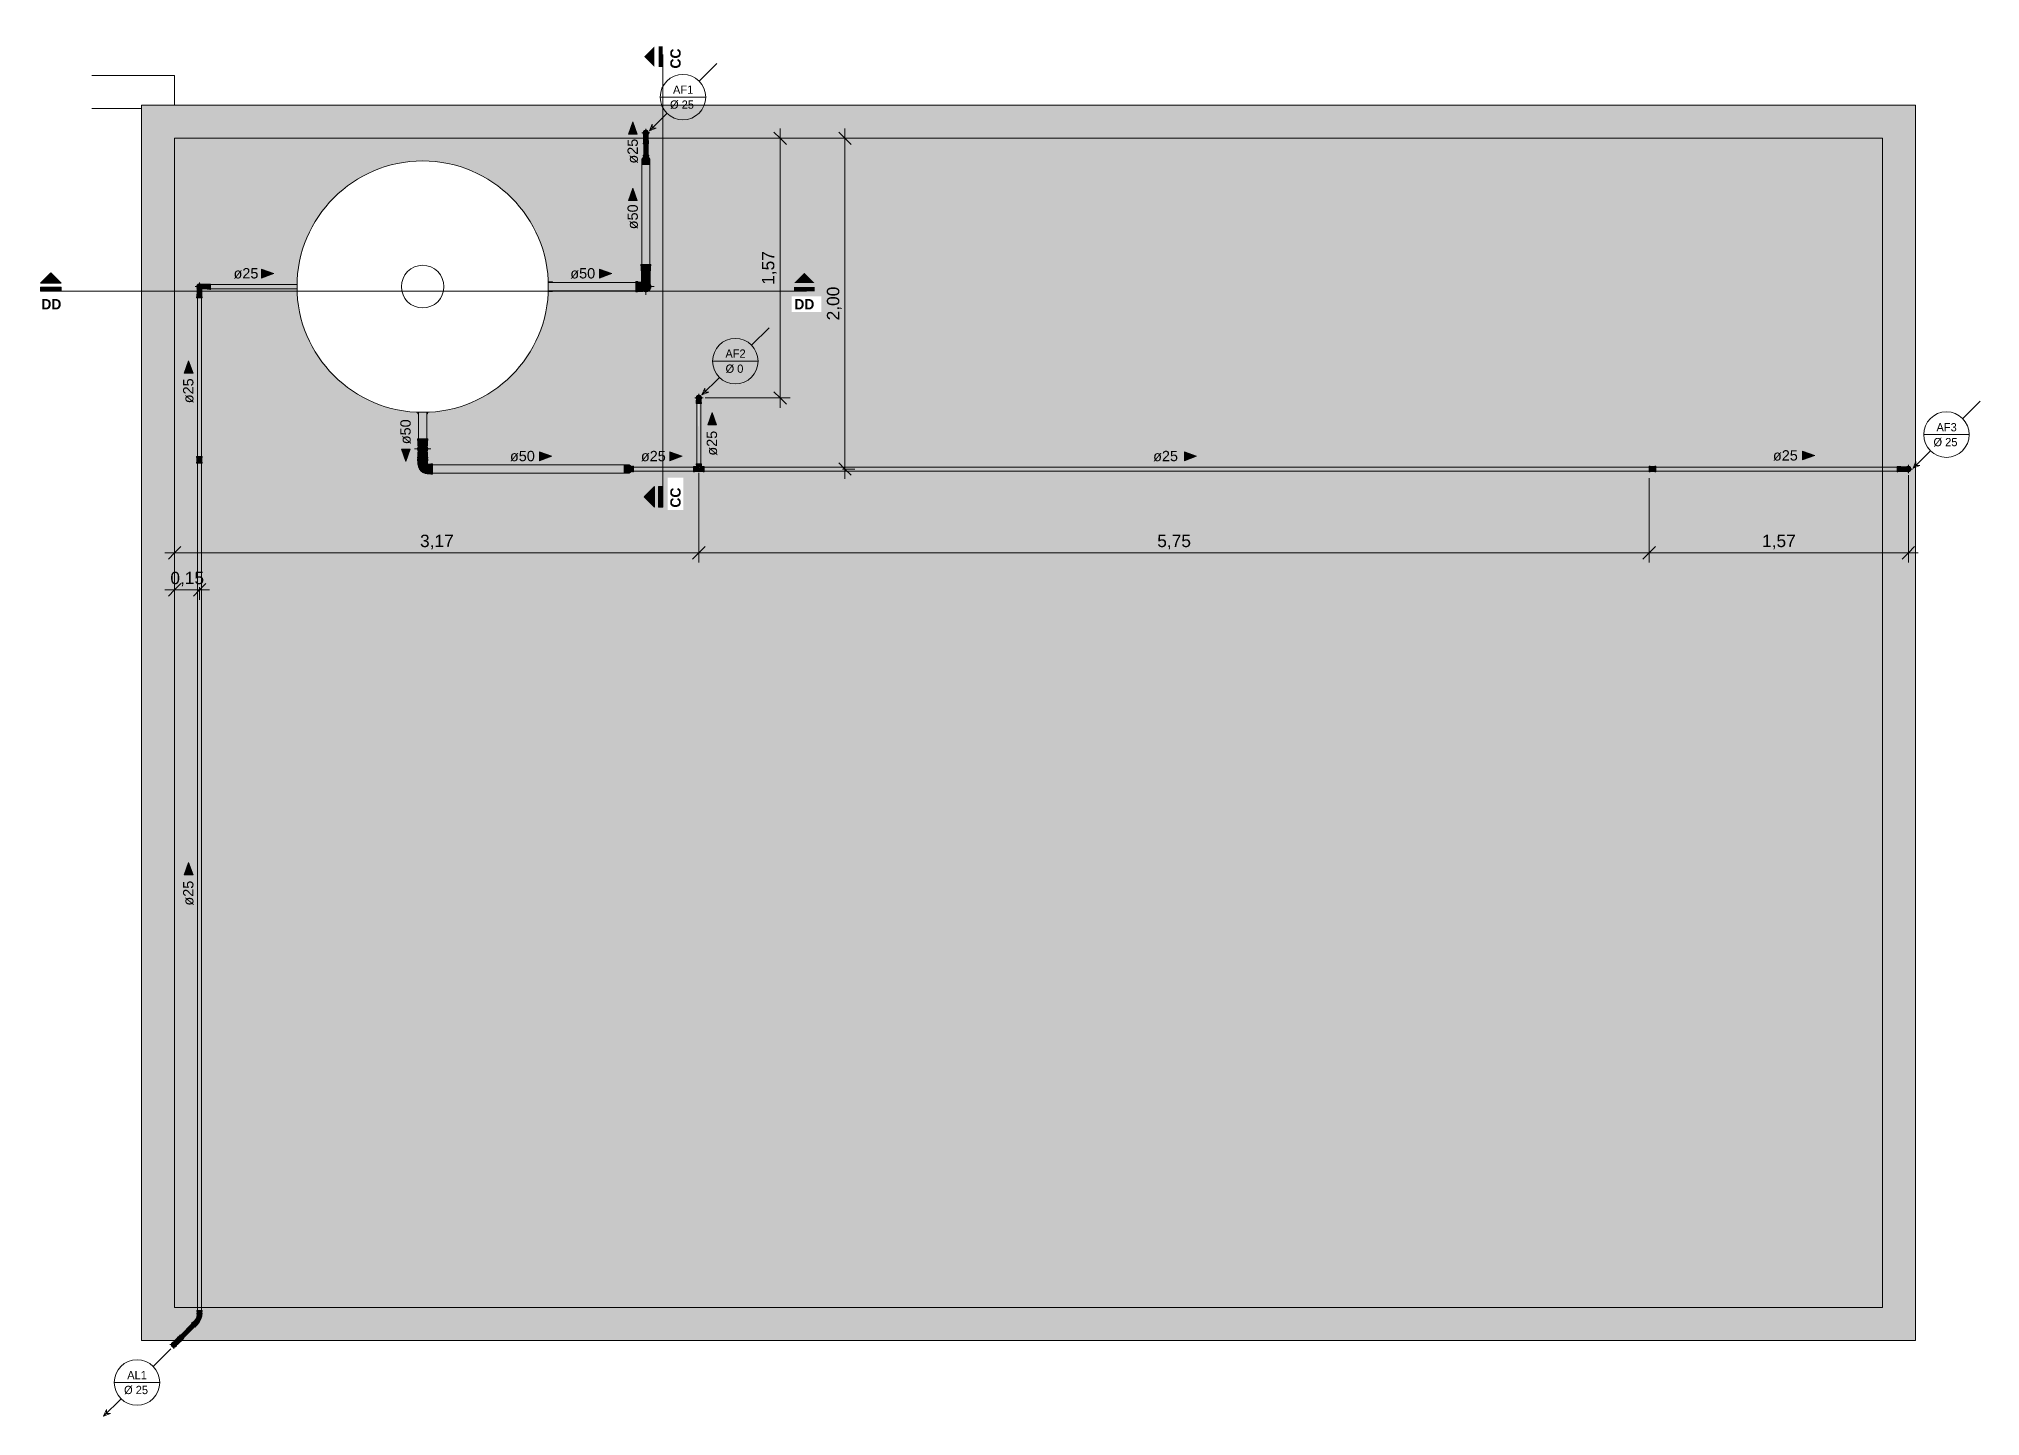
# Model space of a CAD drawing. Header units: metres. Extents: x -0.9 to 62, y -37.3 to 60.
# Drawn here: x 11.49 to 23.23, y 51.44 to 59.77 of the extents above; entities that cross this region are included whole.
import ezdxf

# ---------------------------------------------------------------- set-up
doc = ezdxf.new("R2010")
doc.units = ezdxf.units.M
for name, color, linetype, lineweight in [('A-ANNO-DIMS', 7, 'Continuous', 5), ('A-ANNO-DIMS-25', 7, 'Continuous', 5), ('A-ANNO-NOTE', 7, 'Continuous', 5), ('A-DETL', 7, 'Continuous', 5), ('G-ANNO-SYMB', 7, 'Continuous', 5), ('G-ANNO-TEXT', 7, 'Continuous', 5), ('P-PIPE', 7, 'Continuous', 5), ('P-PIPE-CNTR', 7, 'Continuous', 5), ('P-PIPE-IDEN', 7, 'Continuous', 5), ('P-SANR-FIXT', 7, 'Continuous', 5)]:
    doc.layers.add(name, color=color, linetype=linetype, lineweight=lineweight)
doc.layers.add('A-FLOR', color=7, linetype='Continuous', lineweight=9, true_color=0x007f00)
doc.styles.add('Arial_2', font='arial.ttf', dxfattribs={"height": 0.075})
doc.styles.add('Arial_3', font='arial.ttf', dxfattribs={"height": 0.0625})
doc.styles.add('Century Gothic_2', font='GOTHIC.TTF', dxfattribs={"height": 0.05})
doc.styles.add('Century Gothic_B_1', font='GOTHICB.TTF', dxfattribs={"height": 0.0625})
doc.dimstyles.new('Diagonal_-_2_mm_Arial_-_PRETO', dxfattribs={"dimscale": 0.3048, "dimtxt": 0.076519, "dimasz": 0.246063, "dimexe": 0.19685, "dimexo": 0.123031, "dimgap": 0.04101, "dimtad": 1, "dimrnd": 0.01, "dimzin": 0, "dimdsep": 46, "dimtxsty": 'Arial_2', "dimblk1": 'OBLIQUE', "dimblk2": 'OBLIQUE', "dimsah": 1, "dimcen": 0.09, "dimdle": 0.19685, "dimazin": 0, "dimtfac": 1, "dimtdec": 4, "dimtix": 1, "dimtmove": 0, "dimatfit": 3, "dimfxl": 1, "dimtvp": 1, "dimtolj": 1, "dimtzin": 0, "dimarcsym": 2})

msp = doc.modelspace()

# ---------------------------------------------------------------- texts
at = {"layer": 'A-ANNO-NOTE', "char_height": 0.05, "attachment_point": 1, "style": 'Century Gothic_2'}
for s, insert, width in [('AF1', (15.322, 59.491), 0.14831), ('Ø 25', (15.304, 59.401), 0.19441), ('AF2', (15.639, 57.895), 0.14831), ('Ø 0', (15.64, 57.804), 0.14631), ('AF3', (22.964, 57.45), 0.14831), ('Ø 25', (22.946, 57.36), 0.19441), ('AL1', (12.021, 51.718), 0.14631), ('Ø 25', (12.002, 51.628), 0.19441)]:
    msp.add_mtext(s, dxfattribs=dict(at, insert=insert, width=width))
at = {"layer": 'P-PIPE-IDEN', "char_height": 0.0625, "width": 0.18038, "attachment_point": 1, "rotation": 90, "style": 'Arial_3'}
for s, insert in [('ø25', (15.047, 59.019)), ('ø50', (15.047, 58.622)), ('ø25', (12.359, 57.57)), ('ø50', (13.673, 57.322)), ('ø25', (15.526, 57.253)), ('ø25', (12.359, 54.532))]:
    msp.add_mtext(s, dxfattribs=dict(at, insert=insert))
at = {"layer": 'P-PIPE-IDEN', "char_height": 0.0625, "width": 0.18038, "attachment_point": 1, "style": 'Arial_3'}
for s, insert in [('ø25', (12.664, 58.387)), ('ø50', (14.701, 58.387)), ('ø50', (14.336, 57.282)), ('ø25', (15.128, 57.282)), ('ø25', (18.226, 57.282)), ('ø25', (21.975, 57.286))]:
    msp.add_mtext(s, dxfattribs=dict(at, insert=insert))

# ---------------------------------------------------------------- blocks, each defined once
blk = doc.blocks.new('AF_Soldavel_Curva 45_90 - Standard-3705015-COBERTA 2')
at = {"layer": 'P-PIPE', "true_color": 0x69503c}
for points in [[(45.424, 58.4), (45.436, 58.4), (45.436, 58.408), (45.405, 58.408), (45.406, 58.4), (45.423, 58.4)], [(45.43, 58.397), (45.436, 58.397), (45.436, 58.4), (45.406, 58.4), (45.408, 58.397), (45.429, 58.397)], [(45.408, 58.371), (45.436, 58.371), (45.436, 58.397), (45.408, 58.397), (45.408, 58.378)], [(45.423, 58.37), (45.436, 58.37), (45.436, 58.371), (45.408, 58.371), (45.409, 58.37), (45.422, 58.37)], [(45.422, 58.302), (45.428, 58.305), (45.436, 58.306), (45.436, 58.37), (45.409, 58.37), (45.409, 58.347), (45.409, 58.303), (45.415, 58.303), (45.417, 58.302), (45.421, 58.302)], [(45.436, 58.4), (45.466, 58.4), (45.467, 58.408), (45.436, 58.408)], [(45.441, 58.397), (45.464, 58.397), (45.466, 58.4), (45.436, 58.4), (45.436, 58.397)], [(45.454, 58.371), (45.464, 58.371), (45.464, 58.397), (45.436, 58.397), (45.436, 58.371), (45.453, 58.371)], [(45.436, 58.37), (45.463, 58.37), (45.464, 58.371), (45.436, 58.371)], [(45.463, 58.289), (45.462, 58.37), (45.436, 58.37), (45.436, 58.306), (45.444, 58.305), (45.452, 58.301), (45.458, 58.296), (45.463, 58.289), (45.463, 58.289)]]:
    blk.add_hatch(color=27, dxfattribs=at).paths.add_polyline_path(points)
at = {"layer": 'P-PIPE'}
for p, q in [((45.405, 58.408), (45.405, 58.4)), ((45.436, 58.408), (45.405, 58.408)), ((45.405, 58.4), (45.407, 58.397)), ((45.405, 58.4), (45.436, 58.4)), ((45.407, 58.397), (45.407, 58.371)), ((45.407, 58.397), (45.436, 58.397)), ((45.407, 58.371), (45.409, 58.37)), ((45.407, 58.371), (45.436, 58.371)), ((45.409, 58.37), (45.436, 58.37)), ((45.467, 58.408), (45.436, 58.408)), ((45.436, 58.4), (45.467, 58.4)), ((45.436, 58.397), (45.464, 58.397)), ((45.436, 58.371), (45.464, 58.371)), ((45.436, 58.37), (45.463, 58.37)), ((45.463, 58.37), (45.464, 58.371)), ((45.464, 58.397), (45.467, 58.4)), ((45.464, 58.371), (45.464, 58.397)), ((45.467, 58.4), (45.467, 58.408))]:
    blk.add_line(p, q, dxfattribs=at)
at = {"layer": 'P-PIPE', "flags": 128}
for points in [[(45.409, 58.303), (45.409, 58.305), (45.409, 58.32), (45.409, 58.338), (45.409, 58.356), (45.409, 58.37)], [(45.463, 58.37), (45.463, 58.35), (45.463, 58.332), (45.463, 58.315), (45.463, 58.3), (45.463, 58.289)]]:
    blk.add_lwpolyline(points, dxfattribs=at)
at = {"layer": 'P-PIPE'}
for radius, start, end in [(0.0308, 107.9768, 113.3542), (0.0307, 246.6451, 252.0219), (0.0308, 66.6458, 72.0232), (0.0307, 287.9781, 293.3549), (0.0308, 47.9777, 53.3544), (0.0307, 306.6463, 312.0248), (0.0307, 6.6461, 12.024), (0.0307, 347.9785, 353.3547)]:
    blk.add_arc((45.436, 58.275), radius, start, end, dxfattribs=at)
blk = doc.blocks.new('AF_Soldavel_Curva 45_90 - Standard-3631512-COBERTA 2')
at = {"layer": 'P-PIPE', "true_color": 0x69503c}
for points in [[(45.422, 59.197), (45.422, 59.201), (45.421, 59.203), (45.421, 59.209), (45.423, 59.213), (45.427, 59.217), (45.431, 59.22), (45.436, 59.221), (45.436, 59.222), (45.43, 59.221), (45.425, 59.217), (45.422, 59.214), (45.42, 59.208), (45.42, 59.202), (45.422, 59.197)], [(45.422, 59.2), (45.422, 59.208), (45.424, 59.213), (45.427, 59.216), (45.432, 59.219), (45.436, 59.219), (45.436, 59.22), (45.431, 59.22), (45.426, 59.217), (45.423, 59.213), (45.421, 59.208), (45.421, 59.202), (45.422, 59.2)], [(45.433, 59.159), (45.436, 59.159), (45.436, 59.219), (45.431, 59.218), (45.427, 59.216), (45.423, 59.212), (45.422, 59.208), (45.422, 59.202), (45.422, 59.169), (45.422, 59.159), (45.433, 59.159)], [(45.45, 59.197), (45.45, 59.197), (45.452, 59.203), (45.452, 59.209), (45.45, 59.214), (45.446, 59.218), (45.441, 59.221), (45.436, 59.222), (45.436, 59.22), (45.441, 59.219), (45.446, 59.217), (45.449, 59.212), (45.451, 59.208), (45.45, 59.202), (45.45, 59.2), (45.45, 59.197)], [(45.45, 59.2), (45.451, 59.203), (45.45, 59.209), (45.449, 59.213), (45.445, 59.217), (45.441, 59.22), (45.436, 59.22), (45.436, 59.219), (45.441, 59.218), (45.445, 59.216), (45.448, 59.212), (45.45, 59.207), (45.45, 59.202)], [(45.449, 59.159), (45.45, 59.159), (45.45, 59.196), (45.45, 59.208), (45.448, 59.213), (45.445, 59.216), (45.44, 59.219), (45.436, 59.219), (45.436, 59.159), (45.448, 59.159)], [(45.42, 59.142), (45.436, 59.142), (45.436, 59.143), (45.421, 59.143), (45.42, 59.142)], [(45.424, 59.138), (45.436, 59.138), (45.436, 59.142), (45.42, 59.142), (45.42, 59.138), (45.424, 59.138)], [(45.421, 59.158), (45.436, 59.158), (45.436, 59.159), (45.422, 59.159), (45.421, 59.159)], [(45.427, 59.143), (45.436, 59.143), (45.436, 59.158), (45.421, 59.158), (45.421, 59.143), (45.426, 59.143)], [(45.451, 59.158), (45.45, 59.159), (45.436, 59.159), (45.436, 59.158), (45.45, 59.158)], [(45.441, 59.143), (45.451, 59.143), (45.451, 59.158), (45.436, 59.158), (45.436, 59.143), (45.441, 59.143)], [(45.447, 59.142), (45.452, 59.142), (45.451, 59.143), (45.436, 59.143), (45.436, 59.142), (45.446, 59.142)], [(45.447, 59.138), (45.452, 59.138), (45.452, 59.142), (45.436, 59.142), (45.436, 59.138), (45.447, 59.138)]]:
    blk.add_hatch(color=27, dxfattribs=at).paths.add_polyline_path(points)
at = {"layer": 'P-PIPE'}
for p, q in [((45.421, 59.143), (45.419, 59.142)), ((45.419, 59.142), (45.419, 59.138)), ((45.419, 59.142), (45.436, 59.142)), ((45.419, 59.138), (45.436, 59.138)), ((45.422, 59.159), (45.421, 59.158)), ((45.421, 59.158), (45.421, 59.143)), ((45.421, 59.158), (45.436, 59.158)), ((45.421, 59.143), (45.436, 59.143)), ((45.422, 59.159), (45.436, 59.159)), ((45.436, 59.159), (45.45, 59.159)), ((45.436, 59.158), (45.451, 59.158)), ((45.436, 59.143), (45.451, 59.143)), ((45.436, 59.142), (45.452, 59.142)), ((45.436, 59.138), (45.452, 59.138)), ((45.451, 59.158), (45.45, 59.159)), ((45.451, 59.143), (45.451, 59.158)), ((45.452, 59.142), (45.451, 59.143)), ((45.452, 59.138), (45.452, 59.142))]:
    blk.add_line(p, q, dxfattribs=at)
at = {"layer": 'P-PIPE', "flags": 128}
for points in [[(45.422, 59.205), (45.422, 59.205), (45.422, 59.205), (45.422, 59.205), (45.422, 59.205), (45.422, 59.204), (45.422, 59.204), (45.422, 59.204), (45.422, 59.203), (45.422, 59.202), (45.422, 59.202), (45.422, 59.201), (45.422, 59.2), (45.422, 59.199), (45.422, 59.198), (45.422, 59.197), (45.422, 59.196), (45.422, 59.195), (45.422, 59.194), (45.422, 59.193), (45.422, 59.191), (45.422, 59.19), (45.422, 59.189), (45.422, 59.187), (45.422, 59.186), (45.422, 59.184), (45.422, 59.183), (45.422, 59.181), (45.422, 59.179), (45.422, 59.178), (45.422, 59.176), (45.422, 59.174), (45.422, 59.173), (45.422, 59.171), (45.422, 59.169), (45.422, 59.167), (45.422, 59.165), (45.422, 59.164), (45.422, 59.162), (45.422, 59.16), (45.422, 59.159)], [(45.45, 59.159), (45.45, 59.161), (45.45, 59.163), (45.45, 59.165), (45.45, 59.167), (45.45, 59.169), (45.45, 59.17), (45.45, 59.172), (45.45, 59.174), (45.45, 59.176), (45.45, 59.177), (45.45, 59.179), (45.45, 59.181), (45.45, 59.182), (45.45, 59.184), (45.45, 59.185), (45.45, 59.187), (45.45, 59.188), (45.45, 59.19), (45.45, 59.191), (45.45, 59.192), (45.45, 59.194), (45.45, 59.195), (45.45, 59.196), (45.45, 59.197), (45.45, 59.198), (45.45, 59.199), (45.45, 59.2), (45.45, 59.201), (45.45, 59.202), (45.45, 59.202), (45.45, 59.203), (45.45, 59.203), (45.45, 59.204), (45.45, 59.204), (45.45, 59.205), (45.45, 59.205), (45.45, 59.205), (45.45, 59.205), (45.45, 59.205), (45.45, 59.205)]]:
    blk.add_lwpolyline(points, dxfattribs=at)
at = {"layer": 'P-PIPE'}
for radius, start, end in [(0.0165, 90, 211.3885), (0.0165, 173.3047, 186.6826), (0.0165, 131.9697, 168.018), (0.0165, 191.9728, 211.4586), (0.0151, 90, 199.4082), (0.014, 176.9627, 182.31), (0.014, 90, 160), (0.0165, 113.3004, 126.6783), (0.0165, 90, 108.0137), (0.0165, 328.6115, 90), (0.0165, 71.9863, 90), (0.0151, 340.5918, 90), (0.014, 20, 90), (0.0165, 53.3217, 66.6996), (0.0165, 11.982, 48.0303), (0.014, 357.69, 3.0373), (0.0165, 328.5414, 348.0272), (0.0165, 353.3174, 6.6953)]:
    blk.add_arc((45.436, 59.205), radius, start, end, dxfattribs=at)
blk = doc.blocks.new('AF_Registro Esfera VS Compacto - Soldável - 50 mm-3437326-COBERTA 2')
at = {"layer": 'P-PIPE', "true_color": 0x69503c}
for points in [[(-0.034, 0.03), (-0.06, 0.03), (-0.06, 0.025), (-0.034, 0.025), (-0.034, 0.03)], [(-0.034, -0.025), (-0.06, -0.025), (-0.06, -0.03), (-0.034, -0.03), (-0.034, -0.025)]]:
    blk.add_hatch(color=27, dxfattribs=at).paths.add_polyline_path(points)
at = {"layer": 'P-PIPE'}
for p, q in [((-0.034, 0.03), (-0.06, 0.03)), ((-0.06, 0.03), (-0.06, 0.025)), ((-0.06, -0.025), (-0.06, -0.03)), ((-0.06, -0.03), (-0.034, -0.03))]:
    blk.add_line(p, q, dxfattribs=at)
blk = doc.blocks.new('AF_Soldavel_Curva 45_90 - Standard-3714267-COBERTA 2')
at = {"layer": 'P-PIPE', "true_color": 0x69503c}
for points in [[(-0.051, -0.016), (-0.047, -0.016), (-0.047, 0.017), (-0.051, 0.017), (-0.051, -0.016)], [(-0.047, -0.016), (-0.046, -0.015), (-0.046, 0.015), (-0.047, 0.016), (-0.047, -0.016)], [(-0.046, -0.015), (-0.031, -0.015), (-0.031, 0.015), (-0.046, 0.015), (-0.046, -0.015)], [(-0.031, -0.015), (-0.03, -0.014), (-0.03, 0.014), (-0.031, 0.015), (-0.031, -0.015)], [(-0.03, -0.014), (-0.007, -0.011), (0.008, -0.005), (0.013, -0.003), (0.021, 0.004), (0.026, 0.007), (0.031, 0.011), (0.011, 0.031), (0.001, 0.023), (-0.009, 0.018), (-0.02, 0.015), (-0.03, 0.014), (-0.03, -0.014)], [(0.026, 0.017), (0.033, 0.011), (0.043, 0.022), (0.022, 0.043), (0.011, 0.033), (0.025, 0.018)], [(0.03, 0.012), (0.031, 0.011), (0.033, 0.011), (0.011, 0.033), (0.011, 0.031), (0.03, 0.012)], [(0.045, 0.022), (0.048, 0.025), (0.025, 0.048), (0.022, 0.045), (0.045, 0.022)], [(0.042, 0.023), (0.044, 0.022), (0.045, 0.022), (0.022, 0.045), (0.022, 0.043), (0.041, 0.024)]]:
    blk.add_hatch(color=27, dxfattribs=at).paths.add_polyline_path(points)
h = blk.add_hatch(color=27, dxfattribs=at)
h.paths.add_polyline_path([(-0.008, -0.011), (0.002, -0.008), (-0.002, -0.009), (-0.007, -0.011)])
h.paths.add_polyline_path([(-0.019, -0.013), (-0.01, -0.011), (-0.017, -0.012), (-0.018, -0.013)])
at = {"layer": 'P-PIPE'}
for p, q in [((-0.047, 0.017), (-0.051, 0.017)), ((-0.051, 0.017), (-0.051, -0.016)), ((-0.046, 0.015), (-0.047, 0.017)), ((-0.047, 0.017), (-0.047, -0.016)), ((-0.031, 0.015), (-0.046, 0.015)), ((-0.046, 0.015), (-0.046, -0.015)), ((-0.03, 0.014), (-0.031, 0.015)), ((-0.031, 0.015), (-0.031, -0.015)), ((-0.03, 0.014), (-0.03, -0.014)), ((0.022, 0.043), (0.011, 0.033)), ((0.011, 0.033), (0.011, 0.031)), ((0.011, 0.033), (0.033, 0.011)), ((0.011, 0.031), (0.031, 0.011)), ((0.025, 0.048), (0.022, 0.045)), ((0.022, 0.045), (0.022, 0.043)), ((0.022, 0.045), (0.045, 0.022)), ((0.022, 0.043), (0.043, 0.022)), ((0.048, 0.025), (0.025, 0.048)), ((0.031, 0.011), (0.033, 0.011)), ((0.033, 0.011), (0.043, 0.022)), ((0.043, 0.022), (0.045, 0.022)), ((0.045, 0.022), (0.048, 0.025)), ((-0.051, -0.016), (-0.047, -0.016)), ((-0.047, -0.016), (-0.046, -0.015)), ((-0.046, -0.015), (-0.031, -0.015)), ((-0.031, -0.015), (-0.03, -0.014))]:
    blk.add_line(p, q, dxfattribs=at)
at = {"layer": 'P-PIPE', "flags": 128}
for points in [[(0.011, 0.031), (-0.001, 0.022), (-0.015, 0.016), (-0.03, 0.014), (-0.03, 0.014)], [(-0.03, -0.014), (-0.012, -0.012), (0.006, -0.006), (0.022, 0.003), (0.031, 0.011)]]:
    blk.add_lwpolyline(points, dxfattribs=at)
blk = doc.blocks.new('AF_Soldavel_Curva 45_90 - Standard-V1-COBERTA 2')
at = {"layer": 'P-PIPE', "true_color": 0x69503c}
for points in [[(42.572, 51.867), (42.614, 51.909), (42.604, 51.919), (42.578, 51.893), (42.57, 51.885), (42.568, 51.879), (42.568, 51.876), (42.569, 51.87), (42.571, 51.868)], [(42.58, 51.863), (42.586, 51.863), (42.59, 51.866), (42.594, 51.869), (42.623, 51.899), (42.624, 51.9), (42.614, 51.909), (42.572, 51.867), (42.576, 51.864), (42.58, 51.863)], [(42.615, 51.91), (42.625, 51.921), (42.615, 51.931), (42.604, 51.921), (42.613, 51.912)], [(42.614, 51.909), (42.615, 51.91), (42.604, 51.921), (42.604, 51.919), (42.614, 51.909)], [(42.624, 51.9), (42.625, 51.9), (42.615, 51.91), (42.614, 51.909), (42.624, 51.9)], [(42.626, 51.922), (42.629, 51.925), (42.618, 51.936), (42.615, 51.933), (42.626, 51.922)], [(42.625, 51.921), (42.626, 51.922), (42.615, 51.933), (42.615, 51.931), (42.624, 51.922)], [(42.625, 51.9), (42.636, 51.91), (42.625, 51.921), (42.615, 51.91), (42.625, 51.9)], [(42.636, 51.91), (42.638, 51.91), (42.626, 51.922), (42.625, 51.921), (42.636, 51.91)], [(42.638, 51.91), (42.641, 51.913), (42.629, 51.924), (42.626, 51.922), (42.638, 51.91)], [(42.57, 51.865), (42.571, 51.866), (42.568, 51.871), (42.567, 51.876), (42.567, 51.881), (42.57, 51.886), (42.574, 51.889), (42.576, 51.891), (42.577, 51.893), (42.572, 51.89), (42.568, 51.886), (42.566, 51.881), (42.565, 51.875), (42.567, 51.87), (42.57, 51.866)], [(42.571, 51.866), (42.572, 51.867), (42.569, 51.871), (42.568, 51.876), (42.568, 51.881), (42.571, 51.886), (42.574, 51.889), (42.575, 51.89), (42.572, 51.889), (42.569, 51.885), (42.567, 51.88), (42.567, 51.875), (42.568, 51.87), (42.571, 51.867)], [(42.58, 51.86), (42.586, 51.861), (42.591, 51.864), (42.595, 51.868), (42.598, 51.873), (42.595, 51.87), (42.593, 51.868), (42.59, 51.864), (42.585, 51.862), (42.58, 51.862), (42.575, 51.864), (42.571, 51.866), (42.57, 51.865), (42.575, 51.862), (42.579, 51.861)], [(42.58, 51.862), (42.586, 51.862), (42.591, 51.865), (42.594, 51.869), (42.595, 51.87), (42.59, 51.865), (42.585, 51.863), (42.58, 51.863), (42.575, 51.864), (42.572, 51.867), (42.571, 51.866), (42.576, 51.863), (42.58, 51.862)]]:
    blk.add_hatch(color=27, dxfattribs=at).paths.add_polyline_path(points)
at = {"layer": 'P-PIPE'}
for p, q in [((42.615, 51.931), (42.604, 51.921)), ((42.604, 51.921), (42.604, 51.919)), ((42.615, 51.91), (42.604, 51.921)), ((42.614, 51.909), (42.604, 51.919)), ((42.624, 51.899), (42.614, 51.909)), ((42.618, 51.936), (42.615, 51.933)), ((42.615, 51.933), (42.615, 51.931)), ((42.626, 51.922), (42.615, 51.933)), ((42.625, 51.921), (42.615, 51.931)), ((42.626, 51.899), (42.615, 51.91)), ((42.629, 51.924), (42.618, 51.936)), ((42.624, 51.899), (42.626, 51.899)), ((42.636, 51.91), (42.625, 51.921)), ((42.638, 51.91), (42.626, 51.922)), ((42.626, 51.899), (42.636, 51.91)), ((42.641, 51.913), (42.629, 51.924)), ((42.636, 51.91), (42.638, 51.91)), ((42.638, 51.91), (42.641, 51.913))]:
    blk.add_line(p, q, dxfattribs=at)
at = {"layer": 'P-PIPE', "flags": 128}
for points in [[(42.604, 51.919), (42.603, 51.918), (42.602, 51.917), (42.6, 51.915), (42.599, 51.914), (42.598, 51.913), (42.596, 51.911), (42.595, 51.91), (42.594, 51.909), (42.593, 51.908), (42.591, 51.907), (42.59, 51.905), (42.589, 51.904), (42.588, 51.903), (42.587, 51.902), (42.586, 51.901), (42.585, 51.9), (42.584, 51.899), (42.583, 51.898), (42.582, 51.897), (42.581, 51.896), (42.58, 51.895), (42.579, 51.894), (42.578, 51.893), (42.578, 51.893), (42.577, 51.892), (42.576, 51.891), (42.576, 51.891), (42.575, 51.89), (42.574, 51.889), (42.574, 51.889), (42.573, 51.889), (42.573, 51.888), (42.573, 51.888), (42.572, 51.887), (42.572, 51.887), (42.572, 51.887), (42.572, 51.887), (42.572, 51.887), (42.572, 51.887), (42.572, 51.887)], [(42.592, 51.867), (42.592, 51.867), (42.592, 51.867), (42.592, 51.867), (42.592, 51.867), (42.592, 51.868), (42.592, 51.868), (42.593, 51.868), (42.593, 51.869), (42.594, 51.869), (42.594, 51.869), (42.595, 51.87), (42.595, 51.871), (42.596, 51.871), (42.596, 51.872), (42.597, 51.873), (42.598, 51.873), (42.599, 51.874), (42.6, 51.875), (42.6, 51.876), (42.601, 51.877), (42.602, 51.878), (42.603, 51.879), (42.604, 51.88), (42.605, 51.881), (42.606, 51.882), (42.608, 51.883), (42.609, 51.884), (42.61, 51.885), (42.611, 51.886), (42.612, 51.888), (42.613, 51.889), (42.615, 51.89), (42.616, 51.891), (42.617, 51.893), (42.618, 51.894), (42.62, 51.895), (42.621, 51.896), (42.622, 51.898), (42.624, 51.899), (42.624, 51.899)]]:
    blk.add_lwpolyline(points, dxfattribs=at)
at = {"layer": 'P-PIPE'}
for radius, start, end in [(0.0165, 103.6115, 225), (0.0165, 165.839, 183.0303), (0.0165, 188.3217, 201.6996), (0.0165, 146.982, 165), (0.0151, 115.5918, 225), (0.0165, 206.9863, 225), (0.014, 155, 225), (0.0165, 128.3174, 141.6953), (0.0165, 225, 346.3885), (0.0165, 225, 243.0137), (0.014, 132.69, 138.069), (0.0151, 225, 334.4082), (0.014, 225, 295), (0.0165, 103.5414, 123.0272), (0.0165, 248.3004, 261.6783), (0.0165, 266.9697, 303.018), (0.014, 311.931, 317.31), (0.0165, 308.3047, 321.6826), (0.0165, 326.9728, 346.4586)]:
    blk.add_arc((42.582, 51.877), radius, start, end, dxfattribs=at)
blk = doc.blocks.new('AF_Soldavel_Curva 45_90 - Standard-V2-COBERTA 2')
at = {"layer": 'P-PIPE', "true_color": 0x69503c}
for points in [[(53.004, 57.172), (53.008, 57.172), (53.008, 57.188), (53.004, 57.188), (53.004, 57.172)], [(53.009, 57.172), (53.009, 57.187), (53.008, 57.188), (53.008, 57.172)], [(53.024, 57.172), (53.024, 57.187), (53.009, 57.187), (53.009, 57.172), (53.013, 57.172)], [(53.026, 57.172), (53.025, 57.186), (53.024, 57.187), (53.024, 57.172)], [(53.034, 57.172), (53.085, 57.172), (53.084, 57.177), (53.082, 57.181), (53.078, 57.184), (53.073, 57.186), (53.066, 57.186), (53.048, 57.186), (53.026, 57.186), (53.026, 57.172)], [(53.086, 57.172), (53.088, 57.172), (53.087, 57.177), (53.083, 57.183), (53.079, 57.186), (53.074, 57.188), (53.068, 57.188), (53.063, 57.186), (53.067, 57.186), (53.069, 57.187), (53.075, 57.186), (53.079, 57.185), (53.083, 57.181), (53.086, 57.177), (53.086, 57.173)], [(53.086, 57.172), (53.086, 57.172), (53.085, 57.177), (53.083, 57.182), (53.078, 57.185), (53.074, 57.187), (53.068, 57.186), (53.067, 57.186), (53.073, 57.186), (53.075, 57.185), (53.079, 57.184), (53.083, 57.18), (53.085, 57.177), (53.085, 57.172)], [(53.004, 57.155), (53.008, 57.156), (53.008, 57.172), (53.004, 57.172), (53.004, 57.156)], [(53.008, 57.156), (53.009, 57.157), (53.009, 57.172), (53.008, 57.172), (53.008, 57.157)], [(53.009, 57.157), (53.024, 57.157), (53.024, 57.172), (53.009, 57.172), (53.009, 57.158)], [(53.024, 57.157), (53.026, 57.158), (53.026, 57.172), (53.024, 57.172), (53.024, 57.158)], [(53.055, 57.158), (53.074, 57.158), (53.08, 57.161), (53.082, 57.163), (53.085, 57.167), (53.085, 57.172), (53.026, 57.172), (53.026, 57.158), (53.054, 57.158)], [(53.069, 57.156), (53.074, 57.156), (53.08, 57.158), (53.084, 57.162), (53.087, 57.167), (53.088, 57.172), (53.086, 57.172), (53.085, 57.166), (53.083, 57.162), (53.078, 57.159), (53.074, 57.157), (53.068, 57.157), (53.066, 57.158), (53.063, 57.158), (53.064, 57.157), (53.068, 57.156)], [(53.07, 57.157), (53.074, 57.157), (53.079, 57.159), (53.083, 57.163), (53.086, 57.167), (53.086, 57.172), (53.085, 57.172), (53.084, 57.166), (53.082, 57.163), (53.078, 57.16), (53.074, 57.158), (53.067, 57.158), (53.069, 57.157)]]:
    blk.add_hatch(color=27, dxfattribs=at).paths.add_polyline_path(points)
at = {"layer": 'P-PIPE'}
for p, q in [((53.008, 57.188), (53.004, 57.188)), ((53.004, 57.188), (53.004, 57.172)), ((53.009, 57.187), (53.008, 57.188)), ((53.008, 57.172), (53.008, 57.188)), ((53.024, 57.187), (53.009, 57.187)), ((53.009, 57.172), (53.009, 57.187)), ((53.026, 57.186), (53.024, 57.187)), ((53.024, 57.172), (53.024, 57.187)), ((53.026, 57.172), (53.026, 57.186)), ((53.004, 57.172), (53.004, 57.155)), ((53.004, 57.155), (53.008, 57.155)), ((53.008, 57.155), (53.008, 57.172)), ((53.008, 57.155), (53.009, 57.157)), ((53.009, 57.157), (53.009, 57.172)), ((53.009, 57.157), (53.024, 57.157)), ((53.024, 57.157), (53.024, 57.172)), ((53.024, 57.157), (53.026, 57.158)), ((53.026, 57.158), (53.026, 57.172))]:
    blk.add_line(p, q, dxfattribs=at)
at = {"layer": 'P-PIPE', "flags": 128}
for points in [[(53.071, 57.186), (53.071, 57.186), (53.071, 57.186), (53.071, 57.186), (53.071, 57.186), (53.07, 57.186), (53.07, 57.186), (53.07, 57.186), (53.069, 57.186), (53.068, 57.186), (53.068, 57.186), (53.067, 57.186), (53.066, 57.186), (53.065, 57.186), (53.064, 57.186), (53.063, 57.186), (53.062, 57.186), (53.061, 57.186), (53.06, 57.186), (53.059, 57.186), (53.057, 57.186), (53.056, 57.186), (53.055, 57.186), (53.053, 57.186), (53.052, 57.186), (53.05, 57.186), (53.049, 57.186), (53.047, 57.186), (53.046, 57.186), (53.044, 57.186), (53.042, 57.186), (53.04, 57.186), (53.039, 57.186), (53.037, 57.186), (53.035, 57.186), (53.033, 57.186), (53.031, 57.186), (53.03, 57.186), (53.028, 57.186), (53.026, 57.186), (53.026, 57.186)], [(53.026, 57.158), (53.027, 57.158), (53.029, 57.158), (53.031, 57.158), (53.033, 57.158), (53.035, 57.158), (53.036, 57.158), (53.038, 57.158), (53.04, 57.158), (53.042, 57.158), (53.043, 57.158), (53.045, 57.158), (53.047, 57.158), (53.048, 57.158), (53.05, 57.158), (53.051, 57.158), (53.053, 57.158), (53.054, 57.158), (53.056, 57.158), (53.057, 57.158), (53.058, 57.158), (53.06, 57.158), (53.061, 57.158), (53.062, 57.158), (53.063, 57.158), (53.064, 57.158), (53.065, 57.158), (53.066, 57.158), (53.067, 57.158), (53.068, 57.158), (53.068, 57.158), (53.069, 57.158), (53.069, 57.158), (53.07, 57.158), (53.07, 57.158), (53.071, 57.158), (53.071, 57.158), (53.071, 57.158), (53.071, 57.158), (53.071, 57.158), (53.071, 57.158)]]:
    blk.add_lwpolyline(points, dxfattribs=at)
at = {"layer": 'P-PIPE'}
for radius, start, end in [(0.0165, 101.9728, 121.6639), (0.0165, 0, 121.5867), (0.0151, 0, 110.5226), (0.0165, 83.3047, 96.6826), (0.014, 0, 93.0297), (0.0165, 41.9697, 78.018), (0.0165, 238.4133, 0), (0.0165, 238.3361, 258.0272), (0.0151, 249.4774, 0), (0.0165, 263.3174, 276.6953), (0.014, 266.9703, 300), (0.0165, 281.982, 318.0303), (0.014, 300.2548, 0), (0.0165, 23.3004, 36.6783), (0.0165, 323.3217, 336.6996), (0.0165, 0, 18.0137), (0.0165, 341.9863, 0)]:
    blk.add_arc((53.071, 57.172), radius, start, end, dxfattribs=at)
blk = doc.blocks.new('Luva - Agua Fria_Soldavel - MEP - Tigre - Standard-3311645-COBERTA 2')
at = {"layer": 'P-PIPE', "true_color": 0x69503c}
for points in [[(-0.017, -0.017), (-0.016, -0.017), (-0.016, 0.017), (-0.02, 0.017), (-0.02, -0.017)], [(-0.016, -0.017), (-0.014, -0.015), (-0.014, 0.015), (-0.016, 0.017), (-0.016, -0.016)], [(0.014, -0.015), (0.014, 0.015), (-0.014, 0.015), (-0.014, -0.015), (0.006, -0.015)], [(0.016, -0.017), (0.016, 0.017), (0.014, 0.015), (0.014, -0.015), (0.015, -0.016)], [(0.016, -0.017), (0.02, -0.017), (0.02, 0.017), (0.016, 0.017), (0.016, -0.016)]]:
    blk.add_hatch(color=27, dxfattribs=at).paths.add_polyline_path(points)
at = {"layer": 'P-PIPE'}
for p, q in [((-0.016, 0.017), (-0.02, 0.017)), ((-0.02, 0.017), (-0.02, -0.017)), ((-0.014, 0.015), (-0.016, 0.017)), ((-0.016, 0.017), (-0.016, -0.017)), ((0.014, 0.015), (-0.014, 0.015)), ((-0.014, 0.015), (-0.014, -0.015)), ((0.016, 0.017), (0.014, 0.015)), ((0.014, 0.015), (0.014, -0.015)), ((0.02, 0.017), (0.016, 0.017)), ((0.016, 0.017), (0.016, -0.017)), ((0.02, -0.017), (0.02, 0.017)), ((-0.02, -0.017), (-0.016, -0.017)), ((-0.016, -0.017), (-0.014, -0.015)), ((-0.014, -0.015), (0.014, -0.015)), ((0.014, -0.015), (0.016, -0.017)), ((0.016, -0.017), (0.02, -0.017))]:
    blk.add_line(p, q, dxfattribs=at)
blk = doc.blocks.new('AF_Soldavel_Curva 45_90 - Standard-V3-COBERTA 2')
at = {"layer": 'P-PIPE', "true_color": 0x69503c}
for points in [[(42.722, 58.229), (42.736, 58.229), (42.736, 58.258), (42.731, 58.259), (42.727, 58.261), (42.723, 58.264), (42.722, 58.266), (42.722, 58.235), (42.722, 58.229)], [(42.743, 58.229), (42.75, 58.229), (42.75, 58.261), (42.744, 58.261), (42.739, 58.259), (42.736, 58.258), (42.736, 58.229), (42.743, 58.229)], [(42.726, 58.211), (42.736, 58.211), (42.736, 58.213), (42.721, 58.213), (42.72, 58.211), (42.725, 58.211)], [(42.736, 58.207), (42.736, 58.207), (42.736, 58.211), (42.72, 58.211), (42.72, 58.207), (42.734, 58.207)], [(42.731, 58.228), (42.736, 58.228), (42.736, 58.229), (42.722, 58.229), (42.721, 58.228), (42.731, 58.228)], [(42.73, 58.213), (42.736, 58.213), (42.736, 58.228), (42.721, 58.228), (42.721, 58.213), (42.73, 58.213)], [(42.745, 58.228), (42.751, 58.228), (42.75, 58.229), (42.736, 58.229), (42.736, 58.228), (42.745, 58.228)], [(42.751, 58.213), (42.751, 58.228), (42.736, 58.228), (42.736, 58.213), (42.75, 58.213)], [(42.752, 58.211), (42.751, 58.213), (42.736, 58.213), (42.736, 58.211), (42.752, 58.211)], [(42.739, 58.207), (42.752, 58.207), (42.752, 58.211), (42.736, 58.211), (42.736, 58.207), (42.739, 58.207)]]:
    blk.add_hatch(color=27, dxfattribs=at).paths.add_polyline_path(points)
h = blk.add_hatch(color=27, dxfattribs=at)
h.paths.add_polyline_path([(42.736, 58.258), (42.736, 58.259), (42.736, 58.258)])
h.paths.add_polyline_path([(42.739, 58.259), (42.741, 58.259), (42.74, 58.259)])
h.paths.add_polyline_path([(42.744, 58.289), (42.744, 58.289), (42.744, 58.289)])
at = {"layer": 'P-PIPE'}
for p, q in [((42.721, 58.213), (42.719, 58.211)), ((42.719, 58.211), (42.719, 58.207)), ((42.719, 58.211), (42.736, 58.211)), ((42.719, 58.207), (42.736, 58.207)), ((42.722, 58.229), (42.721, 58.228)), ((42.721, 58.228), (42.721, 58.213)), ((42.721, 58.228), (42.736, 58.228)), ((42.721, 58.213), (42.736, 58.213)), ((42.722, 58.229), (42.736, 58.229)), ((42.736, 58.229), (42.75, 58.229)), ((42.736, 58.228), (42.751, 58.228)), ((42.736, 58.213), (42.751, 58.213)), ((42.736, 58.211), (42.752, 58.211)), ((42.736, 58.207), (42.752, 58.207)), ((42.751, 58.228), (42.75, 58.229)), ((42.751, 58.213), (42.751, 58.228)), ((42.752, 58.211), (42.751, 58.213)), ((42.752, 58.207), (42.752, 58.211))]:
    blk.add_line(p, q, dxfattribs=at)
at = {"layer": 'P-PIPE', "flags": 128}
for points in [[(42.722, 58.229), (42.722, 58.231), (42.722, 58.233), (42.722, 58.234), (42.722, 58.236), (42.722, 58.238), (42.722, 58.24), (42.722, 58.242), (42.722, 58.243), (42.722, 58.245), (42.722, 58.247), (42.722, 58.248), (42.722, 58.25), (42.722, 58.252), (42.722, 58.253), (42.722, 58.255), (42.722, 58.256), (42.722, 58.258), (42.722, 58.259), (42.722, 58.261), (42.722, 58.262), (42.722, 58.263), (42.722, 58.264), (42.722, 58.265), (42.722, 58.266)], [(42.75, 58.261), (42.75, 58.26), (42.75, 58.258), (42.75, 58.257), (42.75, 58.255), (42.75, 58.254), (42.75, 58.252), (42.75, 58.251), (42.75, 58.249), (42.75, 58.247), (42.75, 58.246), (42.75, 58.244), (42.75, 58.242), (42.75, 58.24), (42.75, 58.239), (42.75, 58.237), (42.75, 58.235), (42.75, 58.233), (42.75, 58.231), (42.75, 58.229), (42.75, 58.229)]]:
    blk.add_lwpolyline(points, dxfattribs=at)
at = {"layer": 'P-PIPE'}
for start, end in [(161.9863, 198.0137), (167.9802, 173.3548), (186.6467, 192.025), (143.3217, 156.6996), (203.3004, 216.6783), (102.1038, 138.0303), (221.9697, 257.8962), (126.6473, 132.0268), (227.9784, 233.3543), (107.9793, 113.3553), (246.6462, 252.0233), (90, 96.6953), (263.3047, 270), (83.3174, 90), (270, 276.6826), (58.3361, 78.0272), (281.9728, 301.6639), (66.6447, 72.0207), (287.9767, 293.3538)]:
    blk.add_arc((42.736, 58.275), 0.0165, start, end, dxfattribs=at)
blk = doc.blocks.new('AF_Soldavel_Curva 45_90 - Standard-V4-COBERTA 2')
at = {"layer": 'P-PIPE', "true_color": 0x69503c}
for points in [[(42.721, 58.275), (42.722, 58.28), (42.724, 58.285), (42.729, 58.288), (42.733, 58.29), (42.739, 58.289), (42.742, 58.289), (42.744, 58.289), (42.743, 58.289), (42.738, 58.291), (42.732, 58.291), (42.727, 58.289), (42.723, 58.285), (42.72, 58.28), (42.719, 58.275), (42.72, 58.275)], [(42.739, 58.259), (42.744, 58.261), (42.741, 58.261), (42.738, 58.26), (42.733, 58.26), (42.728, 58.262), (42.724, 58.266), (42.722, 58.27), (42.72, 58.275), (42.719, 58.275), (42.72, 58.269), (42.724, 58.264), (42.728, 58.26), (42.734, 58.259), (42.738, 58.259)], [(42.721, 58.275), (42.722, 58.275), (42.723, 58.28), (42.725, 58.284), (42.73, 58.287), (42.734, 58.289), (42.74, 58.289), (42.738, 58.29), (42.733, 58.289), (42.728, 58.288), (42.724, 58.284), (42.722, 58.28), (42.721, 58.275)], [(42.737, 58.26), (42.739, 58.26), (42.74, 58.261), (42.734, 58.261), (42.733, 58.261), (42.728, 58.263), (42.725, 58.266), (42.723, 58.27), (42.722, 58.275), (42.721, 58.275), (42.722, 58.269), (42.725, 58.265), (42.729, 58.262), (42.733, 58.26), (42.736, 58.26)], [(42.776, 58.275), (42.782, 58.275), (42.782, 58.289), (42.753, 58.289), (42.733, 58.289), (42.728, 58.286), (42.725, 58.283), (42.723, 58.279), (42.722, 58.275), (42.774, 58.275)], [(42.753, 58.261), (42.782, 58.261), (42.782, 58.275), (42.722, 58.275), (42.723, 58.269), (42.725, 58.266), (42.729, 58.263), (42.734, 58.261), (42.741, 58.261), (42.75, 58.261)], [(42.782, 58.275), (42.783, 58.275), (42.783, 58.29), (42.782, 58.288), (42.782, 58.275)], [(42.783, 58.26), (42.783, 58.275), (42.782, 58.275), (42.782, 58.261)], [(42.797, 58.275), (42.798, 58.275), (42.798, 58.29), (42.783, 58.29), (42.783, 58.275)], [(42.783, 58.26), (42.798, 58.26), (42.798, 58.275), (42.783, 58.275), (42.783, 58.261)], [(42.799, 58.275), (42.799, 58.291), (42.798, 58.29), (42.798, 58.275)], [(42.799, 58.259), (42.799, 58.275), (42.798, 58.275), (42.798, 58.26), (42.798, 58.26)], [(42.803, 58.275), (42.803, 58.291), (42.799, 58.291), (42.799, 58.275)], [(42.803, 58.258), (42.803, 58.275), (42.799, 58.275), (42.799, 58.259)]]:
    blk.add_hatch(color=27, dxfattribs=at).paths.add_polyline_path(points)
at = {"layer": 'P-PIPE'}
for p, q in [((42.783, 58.29), (42.782, 58.289)), ((42.782, 58.289), (42.782, 58.275)), ((42.782, 58.275), (42.782, 58.261)), ((42.782, 58.261), (42.783, 58.26)), ((42.798, 58.29), (42.783, 58.29)), ((42.783, 58.29), (42.783, 58.275)), ((42.783, 58.275), (42.783, 58.26)), ((42.783, 58.26), (42.798, 58.26)), ((42.799, 58.291), (42.798, 58.29)), ((42.798, 58.29), (42.798, 58.275)), ((42.798, 58.275), (42.798, 58.26)), ((42.798, 58.26), (42.799, 58.258)), ((42.803, 58.291), (42.799, 58.291)), ((42.799, 58.291), (42.799, 58.275)), ((42.799, 58.275), (42.799, 58.258)), ((42.799, 58.258), (42.803, 58.258)), ((42.803, 58.275), (42.803, 58.291)), ((42.803, 58.258), (42.803, 58.275))]:
    blk.add_line(p, q, dxfattribs=at)
at = {"layer": 'P-PIPE', "flags": 128}
for points in [[(42.782, 58.289), (42.78, 58.289), (42.778, 58.289), (42.776, 58.289), (42.774, 58.289), (42.773, 58.289), (42.771, 58.289), (42.769, 58.289), (42.767, 58.289), (42.766, 58.289), (42.764, 58.289), (42.762, 58.289), (42.76, 58.289), (42.759, 58.289), (42.757, 58.289), (42.756, 58.289), (42.754, 58.289), (42.753, 58.289), (42.751, 58.289), (42.75, 58.289), (42.749, 58.289), (42.748, 58.289), (42.746, 58.289), (42.745, 58.289), (42.744, 58.289), (42.743, 58.289), (42.742, 58.289), (42.741, 58.289), (42.74, 58.289), (42.74, 58.289), (42.739, 58.289), (42.738, 58.289), (42.738, 58.289), (42.737, 58.289), (42.737, 58.289), (42.736, 58.289), (42.736, 58.289), (42.736, 58.289), (42.736, 58.289), (42.736, 58.289), (42.736, 58.289)], [(42.736, 58.261), (42.736, 58.261), (42.736, 58.261), (42.736, 58.261), (42.736, 58.261), (42.737, 58.261), (42.737, 58.261), (42.738, 58.261), (42.738, 58.261), (42.739, 58.261), (42.739, 58.261), (42.74, 58.261), (42.741, 58.261), (42.742, 58.261), (42.743, 58.261), (42.744, 58.261), (42.745, 58.261), (42.746, 58.261), (42.747, 58.261), (42.748, 58.261), (42.75, 58.261), (42.751, 58.261), (42.752, 58.261), (42.754, 58.261), (42.755, 58.261), (42.757, 58.261), (42.758, 58.261), (42.76, 58.261), (42.762, 58.261), (42.763, 58.261), (42.765, 58.261), (42.767, 58.261), (42.769, 58.261), (42.77, 58.261), (42.772, 58.261), (42.774, 58.261), (42.776, 58.261), (42.778, 58.261), (42.779, 58.261), (42.781, 58.261), (42.782, 58.261)]]:
    blk.add_lwpolyline(points, dxfattribs=at)
at = {"layer": 'P-PIPE'}
for radius, start, end in [(0.0165, 58.4133, 180), (0.0165, 161.9863, 180), (0.0165, 180, 198.0137), (0.0165, 180, 301.5867), (0.0151, 69.4774, 180), (0.0165, 143.3217, 156.6996), (0.0151, 180, 290.5226), (0.0165, 203.3004, 216.6783), (0.014, 86.9703, 180), (0.014, 180, 273.0297), (0.0165, 102.1038, 138.0303), (0.0165, 221.9697, 257.8962), (0.0165, 83.3174, 96.6953), (0.0165, 263.3047, 276.6826), (0.0165, 58.3361, 78.0272), (0.0165, 281.9728, 301.6639)]:
    blk.add_arc((42.736, 58.275), radius, start, end, dxfattribs=at)
blk = doc.blocks.new('Joelho 45_90 - Agua Fria_Soldavel - MEP - Tigre - Standard-2081496-COBERTA 2')
at = {"layer": 'P-PIPE', "true_color": 0x69503c}
for points in [[(45.384, 58.275), (45.384, 58.301), (45.384, 58.301), (45.384, 58.305), (45.376, 58.306), (45.376, 58.275)], [(45.376, 58.244), (45.384, 58.245), (45.384, 58.275), (45.376, 58.275), (45.376, 58.245)], [(45.387, 58.275), (45.387, 58.303), (45.384, 58.305), (45.384, 58.275)], [(45.384, 58.245), (45.387, 58.247), (45.387, 58.275), (45.384, 58.275), (45.384, 58.248), (45.384, 58.248), (45.384, 58.245)], [(45.39, 58.275), (45.407, 58.275), (45.407, 58.303), (45.387, 58.303), (45.387, 58.275)], [(45.407, 58.246), (45.407, 58.275), (45.387, 58.275), (45.387, 58.247), (45.389, 58.247)], [(45.407, 58.275), (45.408, 58.275), (45.408, 58.302), (45.407, 58.303), (45.407, 58.275)], [(45.407, 58.246), (45.408, 58.248), (45.408, 58.275), (45.407, 58.275), (45.407, 58.247)], [(45.408, 58.275), (45.463, 58.275), (45.462, 58.283), (45.459, 58.288), (45.455, 58.294), (45.449, 58.298), (45.442, 58.301), (45.436, 58.302), (45.408, 58.302), (45.408, 58.275)], [(45.408, 58.248), (45.436, 58.248), (45.443, 58.249), (45.449, 58.251), (45.455, 58.256), (45.46, 58.262), (45.462, 58.268), (45.463, 58.275), (45.408, 58.275), (45.408, 58.248)], [(45.464, 58.275), (45.467, 58.275), (45.465, 58.285), (45.459, 58.295), (45.451, 58.301), (45.441, 58.305), (45.43, 58.305), (45.422, 58.302), (45.427, 58.302), (45.429, 58.303), (45.437, 58.303), (45.444, 58.302), (45.451, 58.299), (45.457, 58.294), (45.461, 58.288), (45.464, 58.281)], [(45.43, 58.245), (45.441, 58.245), (45.451, 58.248), (45.46, 58.256), (45.465, 58.264), (45.467, 58.275), (45.464, 58.275), (45.463, 58.267), (45.46, 58.26), (45.456, 58.255), (45.449, 58.25), (45.442, 58.247), (45.436, 58.246), (45.428, 58.247), (45.427, 58.248), (45.422, 58.248), (45.429, 58.245)], [(45.463, 58.275), (45.464, 58.275), (45.463, 58.282), (45.46, 58.29), (45.456, 58.295), (45.449, 58.3), (45.442, 58.303), (45.436, 58.303), (45.428, 58.303), (45.427, 58.302), (45.437, 58.302), (45.443, 58.301), (45.45, 58.298), (45.455, 58.294), (45.46, 58.288), (45.462, 58.281), (45.463, 58.277)], [(45.436, 58.246), (45.444, 58.247), (45.451, 58.251), (45.457, 58.255), (45.461, 58.261), (45.464, 58.268), (45.464, 58.275), (45.463, 58.275), (45.462, 58.267), (45.459, 58.261), (45.455, 58.255), (45.449, 58.251), (45.442, 58.249), (45.436, 58.248), (45.427, 58.248), (45.429, 58.247), (45.434, 58.246)]]:
    blk.add_hatch(color=27, dxfattribs=at).paths.add_polyline_path(points)
at = {"layer": 'P-PIPE'}
for p, q in [((45.384, 58.306), (45.376, 58.306)), ((45.376, 58.306), (45.376, 58.275)), ((45.376, 58.275), (45.376, 58.244)), ((45.376, 58.244), (45.384, 58.244)), ((45.387, 58.303), (45.384, 58.306)), ((45.384, 58.275), (45.384, 58.306)), ((45.384, 58.244), (45.384, 58.275)), ((45.384, 58.244), (45.387, 58.246)), ((45.407, 58.303), (45.387, 58.303)), ((45.387, 58.275), (45.387, 58.303)), ((45.387, 58.246), (45.387, 58.275)), ((45.387, 58.246), (45.407, 58.246)), ((45.408, 58.302), (45.407, 58.303)), ((45.407, 58.303), (45.407, 58.275)), ((45.407, 58.275), (45.407, 58.303)), ((45.407, 58.275), (45.407, 58.246)), ((45.407, 58.246), (45.407, 58.275)), ((45.407, 58.246), (45.408, 58.248)), ((45.408, 58.275), (45.408, 58.302)), ((45.408, 58.302), (45.408, 58.275)), ((45.408, 58.248), (45.408, 58.275)), ((45.408, 58.275), (45.408, 58.248))]:
    blk.add_line(p, q, dxfattribs=at)
at = {"layer": 'P-PIPE', "flags": 128}
for points in [[(45.436, 58.302), (45.434, 58.302), (45.428, 58.302), (45.42, 58.302), (45.41, 58.302), (45.408, 58.302)], [(45.408, 58.248), (45.419, 58.248), (45.427, 58.248), (45.433, 58.248), (45.436, 58.248), (45.436, 58.248)]]:
    blk.add_lwpolyline(points, dxfattribs=at)
at = {"layer": 'P-PIPE'}
for radius, start, end in [(0.0308, 101.975, 117.7355), (0.0308, 0, 117.4749), (0.0307, 242.6936, 0), (0.0307, 242.7359, 258.025), (0.0287, 0, 108.449), (0.0286, 0, 108.449), (0.0286, 251.5844, 0), (0.0287, 251.5844, 0), (0.0286, 96.6467, 102.025), (0.0287, 257.975, 263.3533), (0.0307, 83.3085, 96.6853), (0.0308, 263.3147, 276.6915), (0.0286, 77.9802, 83.3548), (0.0287, 276.6452, 282.0198), (0.0307, 41.9735, 78.0206), (0.0308, 281.9794, 318.0265), (0.0271, 0, 75), (0.0271, 0, 75), (0.0271, 285, 0), (0.0271, 285, 0), (0.0286, 36.6473, 42.0268), (0.0286, 317.9732, 323.3527), (0.0307, 23.3065, 36.6833), (0.0308, 323.3167, 336.6935), (0.0286, 17.9793, 23.3553), (0.0286, 336.6447, 342.0207), (0.0308, 0, 17.8407), (0.0307, 341.9815, 0)]:
    blk.add_arc((45.436, 58.275), radius, start, end, dxfattribs=at)
blk = doc.blocks.new('Joelho 45_90 - Agua Fria_Soldavel - MEP - Tigre - Standard-V5-COBERTA 2')
at = {"layer": 'P-PIPE', "true_color": 0x69503c}
for points in [[(-0.052, 0.031), (-0.06, 0.031), (-0.06, -0.031), (-0.052, -0.031), (-0.052, 0.03)], [(-0.049, 0.028), (-0.049, 0.029), (-0.052, 0.031), (-0.052, -0.031), (-0.049, -0.029), (-0.049, 0.028)], [(-0.029, 0.01), (-0.029, 0.029), (-0.049, 0.029), (-0.049, -0.029), (-0.029, -0.029), (-0.029, 0.01)], [(0.031, 0.052), (0.031, 0.06), (-0.031, 0.06), (-0.031, 0.052), (0.03, 0.052)], [(0.031, 0.052), (-0.031, 0.052), (-0.029, 0.049), (0.029, 0.049), (0.029, 0.049)], [(0.029, 0.042), (0.029, 0.049), (-0.029, 0.049), (-0.029, 0.029), (0.029, 0.029)], [(0.029, 0.029), (-0.029, 0.029), (-0.027, 0.027), (0.027, 0.027), (0.028, 0.028)], [(-0.027, -0.025), (-0.028, 0.027), (-0.029, 0.029), (-0.029, -0.029), (-0.027, -0.027), (-0.027, -0.025)], [(0.027, 0.027), (-0.027, 0.027), (-0.027, 0.025), (-0.027, -0.027), (-0.017, -0.026), (-0.005, -0.022), (0.004, -0.017), (0.011, -0.011), (0.018, -0.002), (0.023, 0.007), (0.026, 0.018), (0.027, 0.025)]]:
    blk.add_hatch(color=27, dxfattribs=at).paths.add_polyline_path(points)
at = {"layer": 'P-PIPE'}
for p, q in [((-0.052, 0.031), (-0.06, 0.031)), ((-0.06, 0.031), (-0.06, -0.031)), ((-0.049, 0.029), (-0.052, 0.031)), ((-0.052, 0.031), (-0.052, -0.031)), ((-0.029, 0.029), (-0.049, 0.029)), ((-0.049, 0.029), (-0.049, -0.029)), ((-0.031, 0.06), (-0.031, 0.052)), ((0.031, 0.06), (-0.031, 0.06)), ((-0.031, 0.052), (-0.029, 0.049)), ((-0.031, 0.052), (0.031, 0.052)), ((-0.029, 0.049), (-0.029, 0.029)), ((-0.029, 0.049), (0.029, 0.049)), ((-0.029, 0.029), (-0.027, 0.027)), ((0.029, 0.029), (-0.029, 0.029)), ((-0.027, 0.027), (-0.029, 0.029)), ((-0.029, 0.029), (-0.029, -0.029)), ((-0.029, -0.029), (-0.029, 0.029)), ((-0.029, 0.029), (0.029, 0.029)), ((-0.027, 0.027), (0.027, 0.027)), ((-0.027, -0.027), (-0.027, 0.027)), ((-0.027, 0.027), (-0.027, -0.027)), ((0.027, 0.027), (-0.027, 0.027)), ((0.027, 0.027), (0.029, 0.029)), ((0.029, 0.049), (0.031, 0.052)), ((0.029, 0.029), (0.029, 0.049)), ((0.031, 0.052), (0.031, 0.06)), ((-0.06, -0.031), (-0.052, -0.031)), ((-0.052, -0.031), (-0.049, -0.029)), ((-0.049, -0.029), (-0.029, -0.029)), ((-0.029, -0.029), (-0.027, -0.027))]:
    blk.add_line(p, q, dxfattribs=at)
at = {"layer": 'P-PIPE', "flags": 128}
for points in [[(-0.027, -0.027), (-0.013, -0.025), (0.001, -0.019), (0.012, -0.01), (0.021, 0.002), (0.026, 0.015), (0.027, 0.027)], [(-0.027, 0.027), (-0.027, 0.027), (-0.027, 0.027)]]:
    blk.add_lwpolyline(points, dxfattribs=at)
blk = doc.blocks.new('Joelho 45_90 - Agua Fria_Soldavel - MEP - Tigre - Standard-V6-COBERTA 2')
at = {"layer": 'P-PIPE', "true_color": 0x69503c}
for points in [[(44.057, 57.346), (44.086, 57.346), (44.086, 57.354), (44.055, 57.354), (44.056, 57.346), (44.057, 57.346)], [(44.058, 57.343), (44.086, 57.343), (44.086, 57.346), (44.059, 57.346), (44.059, 57.346), (44.056, 57.346), (44.058, 57.343)], [(44.086, 57.263), (44.086, 57.266), (44.078, 57.267), (44.071, 57.27), (44.065, 57.275), (44.061, 57.281), (44.058, 57.288), (44.057, 57.295), (44.058, 57.302), (44.059, 57.304), (44.059, 57.308), (44.056, 57.299), (44.056, 57.289), (44.06, 57.278), (44.067, 57.27), (44.075, 57.265), (44.085, 57.264)], [(44.057, 57.323), (44.086, 57.323), (44.086, 57.343), (44.058, 57.343), (44.057, 57.326)], [(44.07, 57.322), (44.086, 57.322), (44.086, 57.323), (44.057, 57.323), (44.059, 57.322), (44.07, 57.322)], [(44.086, 57.266), (44.086, 57.267), (44.078, 57.268), (44.072, 57.271), (44.066, 57.275), (44.062, 57.281), (44.059, 57.288), (44.059, 57.294), (44.059, 57.303), (44.058, 57.301), (44.057, 57.294), (44.058, 57.287), (44.062, 57.279), (44.066, 57.273), (44.072, 57.269), (44.079, 57.266), (44.082, 57.266)], [(44.086, 57.267), (44.086, 57.322), (44.059, 57.322), (44.059, 57.293), (44.06, 57.287), (44.062, 57.281), (44.067, 57.275), (44.073, 57.27), (44.079, 57.268), (44.083, 57.267)], [(44.086, 57.343), (44.114, 57.343), (44.116, 57.346), (44.086, 57.346)], [(44.093, 57.323), (44.114, 57.323), (44.114, 57.343), (44.086, 57.343), (44.086, 57.323), (44.093, 57.323)], [(44.093, 57.322), (44.113, 57.322), (44.114, 57.323), (44.086, 57.323), (44.086, 57.322), (44.093, 57.322)], [(44.086, 57.267), (44.094, 57.268), (44.1, 57.271), (44.105, 57.275), (44.109, 57.281), (44.112, 57.288), (44.113, 57.294), (44.113, 57.322), (44.086, 57.322), (44.086, 57.267)], [(44.086, 57.263), (44.096, 57.265), (44.106, 57.271), (44.112, 57.279), (44.116, 57.289), (44.116, 57.3), (44.113, 57.308), (44.113, 57.303), (44.114, 57.301), (44.114, 57.294), (44.113, 57.287), (44.11, 57.279), (44.105, 57.273), (44.099, 57.269), (44.092, 57.266), (44.086, 57.266), (44.086, 57.264)], [(44.086, 57.266), (44.093, 57.267), (44.101, 57.27), (44.106, 57.274), (44.111, 57.281), (44.114, 57.288), (44.114, 57.294), (44.113, 57.302), (44.113, 57.303), (44.113, 57.293), (44.112, 57.287), (44.109, 57.28), (44.104, 57.274), (44.099, 57.27), (44.092, 57.268), (44.086, 57.267), (44.086, 57.266)]]:
    blk.add_hatch(color=27, dxfattribs=at).paths.add_polyline_path(points)
h = blk.add_hatch(color=27, dxfattribs=at)
h.paths.add_polyline_path([(44.112, 57.347), (44.112, 57.347), (44.112, 57.352)])
h.paths.add_polyline_path([(44.086, 57.346), (44.112, 57.346), (44.112, 57.346), (44.116, 57.346), (44.117, 57.354), (44.086, 57.354), (44.086, 57.346)])
at = {"layer": 'P-PIPE'}
for p, q in [((44.055, 57.354), (44.055, 57.346)), ((44.086, 57.354), (44.055, 57.354)), ((44.055, 57.346), (44.057, 57.343)), ((44.086, 57.346), (44.055, 57.346)), ((44.057, 57.343), (44.057, 57.323)), ((44.086, 57.343), (44.057, 57.343)), ((44.057, 57.323), (44.059, 57.322)), ((44.086, 57.323), (44.057, 57.323)), ((44.057, 57.323), (44.086, 57.323)), ((44.059, 57.322), (44.086, 57.322)), ((44.086, 57.322), (44.059, 57.322)), ((44.117, 57.354), (44.086, 57.354)), ((44.117, 57.346), (44.086, 57.346)), ((44.114, 57.343), (44.086, 57.343)), ((44.114, 57.323), (44.086, 57.323)), ((44.086, 57.323), (44.114, 57.323)), ((44.086, 57.322), (44.113, 57.322)), ((44.113, 57.322), (44.086, 57.322)), ((44.113, 57.322), (44.114, 57.323)), ((44.114, 57.343), (44.117, 57.346)), ((44.114, 57.323), (44.114, 57.343)), ((44.117, 57.346), (44.117, 57.354))]:
    blk.add_line(p, q, dxfattribs=at)
at = {"layer": 'P-PIPE', "flags": 128}
for points in [[(44.059, 57.322), (44.059, 57.311), (44.059, 57.303), (44.059, 57.297), (44.059, 57.294), (44.059, 57.294)], [(44.113, 57.294), (44.113, 57.296), (44.113, 57.302), (44.113, 57.31), (44.113, 57.32), (44.113, 57.322)]]:
    blk.add_lwpolyline(points, dxfattribs=at)
at = {"layer": 'P-PIPE'}
for radius, start, end in [(0.0308, 152.6936, 270), (0.0307, 152.7359, 168.025), (0.0287, 161.5844, 270), (0.0286, 161.5844, 270), (0.0307, 270, 27.4749), (0.0286, 270, 18.449), (0.0286, 270, 18.449), (0.0308, 11.975, 27.7355), (0.0307, 173.3147, 186.6915), (0.0307, 191.9794, 228.0265), (0.0286, 167.9802, 173.3548), (0.0286, 186.6467, 192.025), (0.0271, 195, 270), (0.0271, 195, 270), (0.0286, 227.9784, 233.3543), (0.0307, 233.3167, 246.6935), (0.0286, 246.6462, 252.0233), (0.0307, 251.9815, 270), (0.0271, 270, 345), (0.0271, 270, 345), (0.0307, 270, 288.0185), (0.0286, 287.9767, 293.3538), (0.0308, 293.3065, 306.6833), (0.0287, 306.6457, 312.0216), (0.0308, 311.9735, 348.0206), (0.0286, 6.6452, 12.0198), (0.0287, 347.975, 353.3533), (0.0308, 353.3085, 6.6853)]:
    blk.add_arc((44.086, 57.294), radius, start, end, dxfattribs=at)
blk = doc.blocks.new('AF_Registro Esfera VS Compacto - Soldável - 50 mm-V7-COBERTA 2')
at = {"layer": 'P-PIPE', "true_color": 0x69503c}
for points in [[(-0.06, 0.029), (-0.06, 0.025), (-0.049, 0.025), (-0.049, 0.03), (-0.06, 0.03), (-0.06, 0.03)], [(-0.06, -0.03), (-0.049, -0.03), (-0.049, -0.025), (-0.06, -0.025), (-0.06, -0.03)]]:
    blk.add_hatch(color=27, dxfattribs=at).paths.add_polyline_path(points)
at = {"layer": 'P-PIPE'}
for p, q in [((-0.049, 0.03), (-0.06, 0.03)), ((-0.06, 0.03), (-0.06, 0.025)), ((-0.06, -0.025), (-0.06, -0.03)), ((-0.06, -0.03), (-0.049, -0.03))]:
    blk.add_line(p, q, dxfattribs=at)
blk = doc.blocks.new('Joelho 45_90 - Agua Fria_Soldavel - MEP - Tigre - Standard-3630534-COBERTA 2')
at = {"layer": 'P-PIPE', "true_color": 0x69503c}
for points in [[(45.742, 57.593), (45.742, 57.597), (45.742, 57.599), (45.742, 57.606), (45.744, 57.61), (45.747, 57.613), (45.752, 57.616), (45.756, 57.617), (45.756, 57.618), (45.75, 57.617), (45.745, 57.614), (45.742, 57.609), (45.74, 57.604), (45.74, 57.598), (45.742, 57.593)], [(45.74, 57.572), (45.756, 57.572), (45.756, 57.574), (45.741, 57.573), (45.74, 57.573)], [(45.74, 57.568), (45.756, 57.568), (45.756, 57.572), (45.74, 57.572)], [(45.742, 57.596), (45.742, 57.601), (45.742, 57.603), (45.743, 57.606), (45.745, 57.609), (45.747, 57.612), (45.75, 57.614), (45.753, 57.615), (45.756, 57.616), (45.756, 57.617), (45.752, 57.616), (45.749, 57.615), (45.745, 57.612), (45.743, 57.609), (45.742, 57.605), (45.741, 57.602), (45.742, 57.597), (45.742, 57.597)], [(45.742, 57.574), (45.756, 57.574), (45.756, 57.586), (45.741, 57.586)], [(45.742, 57.588), (45.756, 57.588), (45.756, 57.616), (45.752, 57.615), (45.749, 57.613), (45.746, 57.611), (45.744, 57.608), (45.743, 57.605), (45.742, 57.598), (45.742, 57.59)], [(45.748, 57.586), (45.756, 57.586), (45.756, 57.588), (45.742, 57.588), (45.742, 57.586), (45.748, 57.586)], [(45.77, 57.593), (45.771, 57.594), (45.773, 57.599), (45.773, 57.605), (45.77, 57.61), (45.766, 57.615), (45.762, 57.617), (45.756, 57.618), (45.757, 57.617), (45.762, 57.616), (45.767, 57.613), (45.77, 57.609), (45.771, 57.604), (45.771, 57.598), (45.77, 57.596), (45.77, 57.594)], [(45.763, 57.588), (45.77, 57.588), (45.77, 57.603), (45.77, 57.606), (45.768, 57.609), (45.766, 57.612), (45.763, 57.614), (45.759, 57.616), (45.756, 57.616), (45.756, 57.588), (45.763, 57.588)], [(45.77, 57.586), (45.771, 57.587), (45.77, 57.588), (45.756, 57.588), (45.756, 57.586), (45.77, 57.586)], [(45.764, 57.574), (45.771, 57.574), (45.771, 57.586), (45.756, 57.586), (45.756, 57.574), (45.763, 57.574)], [(45.764, 57.572), (45.773, 57.572), (45.771, 57.574), (45.756, 57.574), (45.756, 57.572), (45.764, 57.572)], [(45.764, 57.568), (45.773, 57.568), (45.773, 57.572), (45.756, 57.572), (45.756, 57.568), (45.764, 57.568)], [(45.77, 57.601), (45.77, 57.602), (45.77, 57.602)]]:
    blk.add_hatch(color=27, dxfattribs=at).paths.add_polyline_path(points)
h = blk.add_hatch(color=27, dxfattribs=at)
h.paths.add_polyline_path([(45.77, 57.596), (45.77, 57.597), (45.77, 57.596)])
h.paths.add_polyline_path([(45.77, 57.596), (45.771, 57.598), (45.771, 57.603), (45.771, 57.606), (45.769, 57.61), (45.766, 57.613), (45.763, 57.615), (45.759, 57.617), (45.756, 57.617), (45.756, 57.616), (45.761, 57.615), (45.764, 57.613), (45.767, 57.611), (45.769, 57.608), (45.77, 57.605), (45.77, 57.599), (45.77, 57.597)])
at = {"layer": 'P-PIPE'}
for p, q in [((45.741, 57.574), (45.74, 57.572)), ((45.74, 57.572), (45.74, 57.568)), ((45.74, 57.572), (45.756, 57.572)), ((45.74, 57.568), (45.756, 57.568)), ((45.742, 57.588), (45.741, 57.586)), ((45.741, 57.586), (45.756, 57.586)), ((45.741, 57.586), (45.741, 57.574)), ((45.756, 57.586), (45.741, 57.586)), ((45.741, 57.574), (45.756, 57.574)), ((45.756, 57.588), (45.742, 57.588)), ((45.742, 57.588), (45.756, 57.588)), ((45.77, 57.588), (45.756, 57.588)), ((45.756, 57.588), (45.77, 57.588)), ((45.756, 57.586), (45.771, 57.586)), ((45.771, 57.586), (45.756, 57.586)), ((45.756, 57.574), (45.771, 57.574)), ((45.756, 57.572), (45.773, 57.572)), ((45.756, 57.568), (45.773, 57.568)), ((45.771, 57.586), (45.77, 57.588)), ((45.771, 57.574), (45.771, 57.586)), ((45.773, 57.572), (45.771, 57.574)), ((45.773, 57.568), (45.773, 57.572))]:
    blk.add_line(p, q, dxfattribs=at)
at = {"layer": 'P-PIPE', "flags": 128}
for points in [[(45.742, 57.602), (45.742, 57.6), (45.742, 57.595), (45.742, 57.588)], [(45.77, 57.588), (45.77, 57.595), (45.77, 57.6), (45.77, 57.602)]]:
    blk.add_lwpolyline(points, dxfattribs=at)
at = {"layer": 'P-PIPE'}
for radius, start, end in [(0.0165, 90, 211.541), (0.0165, 131.9697, 168.018), (0.0165, 173.3047, 186.6826), (0.0165, 191.9728, 211.6138), (0.0151, 90, 201.7574), (0.0151, 90, 201.7574), (0.0151, 167.975, 173.3533), (0.0151, 186.6452, 192.0198), (0.014, 168.6884, 182.9501), (0.014, 168.6884, 182.9501), (0.014, 135, 165), (0.014, 135, 165), (0.0151, 126.6457, 132.0216), (0.0165, 113.3004, 126.6783), (0.014, 90, 120), (0.014, 90, 120), (0.0151, 107.9767, 113.3538), (0.0165, 90, 108.0137), (0.0165, 328.615, 90), (0.0165, 71.9863, 90), (0.0151, 338.2611, 90), (0.0151, 338.2611, 90), (0.014, 60, 90), (0.014, 60, 90), (0.0151, 66.6462, 72.0233), (0.0165, 53.3217, 66.6996), (0.0151, 47.9784, 53.3543), (0.014, 15, 45), (0.014, 15, 45), (0.0165, 11.982, 48.0303), (0.014, 358.6343, 11.3116), (0.014, 358.6343, 11.3116), (0.0165, 328.545, 348.0272), (0.0151, 6.6467, 12.025), (0.0151, 347.9802, 353.3548), (0.0165, 353.3174, 6.6953)]:
    blk.add_arc((45.756, 57.602), radius, start, end, dxfattribs=at)
blk = doc.blocks.new('Luva - Agua Fria_Soldavel - MEP - Tigre - Standard-V8-COBERTA 2')
at = {"layer": 'P-PIPE', "true_color": 0x69503c}
for points in [[(-0.02, 0), (-0.02, -0.017), (-0.016, -0.017), (-0.016, 0.017), (-0.02, 0.017), (-0.02, 0)], [(-0.016, -0.014), (-0.016, -0.017), (-0.014, -0.015), (-0.014, 0.015), (-0.016, 0.017), (-0.016, -0.013)], [(-0.014, -0.012), (-0.014, -0.015), (0.014, -0.015), (0.014, 0.015), (-0.014, 0.015), (-0.014, -0.012)], [(0.014, -0.015), (0.014, -0.015), (0.016, -0.017), (0.016, 0.017), (0.014, 0.015), (0.014, -0.015)], [(0.016, 0.016), (0.016, -0.017), (0.02, -0.017), (0.02, 0.017), (0.016, 0.017)]]:
    blk.add_hatch(color=27, dxfattribs=at).paths.add_polyline_path(points)
at = {"layer": 'P-PIPE'}
for p, q in [((-0.016, 0.017), (-0.02, 0.017)), ((-0.02, 0.017), (-0.02, -0.017)), ((-0.014, 0.015), (-0.016, 0.017)), ((-0.016, 0.017), (-0.016, -0.017)), ((0.014, 0.015), (-0.014, 0.015)), ((-0.014, 0.015), (-0.014, -0.015)), ((0.016, 0.017), (0.014, 0.015)), ((0.014, 0.015), (0.014, -0.015)), ((0.02, 0.017), (0.016, 0.017)), ((0.016, 0.017), (0.016, -0.017)), ((0.02, -0.017), (0.02, 0.017)), ((-0.02, -0.017), (-0.016, -0.017)), ((-0.016, -0.017), (-0.014, -0.015)), ((-0.014, -0.015), (0.014, -0.015)), ((0.014, -0.015), (0.016, -0.017)), ((0.016, -0.017), (0.02, -0.017))]:
    blk.add_line(p, q, dxfattribs=at)
blk = doc.blocks.new('Caixa d_água de polietileno 1000 a 5000 Litros - Fortlev - 1000 L-3723394-COBERTA 2')
at = {"layer": 'P-SANR-FIXT', "color": 8, "true_color": 0x808080}
for radius, start, end in [(0.76, 360, 180), (0.129, 360, 180), (0.129, 180, 360), (0.76, 180, 360)]:
    blk.add_arc((0, 0), radius, start, end, dxfattribs=at)
blk = doc.blocks.new('Corte - Padrão-73413-COBERTA 2')
at = {"layer": 'G-ANNO-SYMB'}
for points in [[(0.0005, 0.0045), (0.003, 0.002), (-0.002, 0.002)], [(-0.002, 0.001), (0.003, 0.001), (0.003, 0), (-0.002, 0)]]:
    blk.add_hatch(color=256, dxfattribs=at).paths.add_polyline_path(points)
blk = doc.blocks.new('Corte - Padrão-73672-COBERTA 2')
at = {"layer": 'G-ANNO-SYMB'}
for points in [[(-0.00251, 0.00198), (-0.00001, 0.00448), (0.00249, 0.00198)], [(0.00249, 0.001), (0.00249, 0), (-0.00251, 0), (-0.00251, 0.001)]]:
    blk.add_hatch(color=256, dxfattribs=at).paths.add_polyline_path(points)
for p, q in [((-0.00001, 0.00448), (-0.00251, 0.00198)), ((-0.00251, 0.00198), (0.00249, 0.00198)), ((0.00249, 0.001), (-0.00251, 0.001)), ((-0.00251, 0.001), (-0.00251, 0)), ((0.00249, 0.00198), (-0.00001, 0.00448)), ((0.00249, 0), (0.00249, 0.001)), ((-0.00251, 0), (0.00249, 0))]:
    blk.add_line(p, q, dxfattribs=at)
blk = doc.blocks.new('Marcador de Tubulação Circular Century 2 - Desce-874579-COBERTA 2')
at = {"layer": 'A-ANNO-NOTE'}
for p, q in [((0.01146, 0.00683), (0.00722, 0.00259)), ((-0.00221, -0.00127), (0.00879, -0.00127)), ((-0.00479, -0.00942), (-0.00056, -0.00519)), ((-0.00413, -0.0078), (-0.00479, -0.00942)), ((-0.00479, -0.00942), (-0.00316, -0.00876)), ((-0.00413, -0.00876), (-0.00413, -0.0078)), ((-0.00316, -0.00876), (-0.00413, -0.00876))]:
    blk.add_line(p, q, dxfattribs=at)
blk.add_circle((0.00329, -0.00127), 0.0055, dxfattribs=at)
blk = doc.blocks.new('Anotacao_Tuboseta - Fluxo 1-2612753-COBERTA 2')
at = {"layer": 'P-PIPE-IDEN'}
blk.add_hatch(color=256, dxfattribs=at).paths.add_polyline_path([(0, -0.00108), (0, 0.00108), (0.00297, 0)])
for p, q in [((0.00297, 0), (0, 0.00108)), ((0, 0.00108), (0, -0.00108)), ((0, -0.00108), (0.00297, 0))]:
    blk.add_line(p, q, dxfattribs=at)
blk = doc.blocks.new('Anotacao_Tuboseta - Fluxo 2-2612755-COBERTA 2')
at = {"layer": 'P-PIPE-IDEN'}
blk.add_hatch(color=256, dxfattribs=at).paths.add_polyline_path([(0, -0.00108), (-0.00297, 0), (0, 0.00108)])
for p, q in [((0, 0.00108), (-0.00297, 0)), ((-0.00297, 0), (0, -0.00108)), ((0, -0.00108), (0, 0.00108))]:
    blk.add_line(p, q, dxfattribs=at)
blk = doc.blocks.new('DIMBLOCK1-COBERTA 2')
at = {"layer": 'A-ANNO-DIMS-25', "lineweight": 20}
for p, q in [((15.97, 59.172), (15.933, 59.209)), ((15.97, 59.172), (16.008, 59.134)), ((15.97, 57.602), (15.933, 57.639)), ((15.97, 57.602), (16.008, 57.564))]:
    blk.add_line(p, q, dxfattribs=at)
at = {"layer": 'A-ANNO-DIMS-25'}
for p, q in [((15.97, 57.542), (15.97, 59.232)), ((15.97, 59.172), (15.955, 59.172)), ((15.97, 59.172), (16.03, 59.172)), ((15.97, 57.602), (15.516, 57.602)), ((15.97, 57.602), (16.03, 57.602))]:
    blk.add_line(p, q, dxfattribs=at)
at = {"layer": 'A-ANNO-DIMS-25', "color": 0, "insert": (15.86, 58.286), "char_height": 0.075, "width": 0.24298, "attachment_point": 1, "rotation": 90, "line_spacing_factor": 0.941778, "style": 'Arial_2'}
blk.add_mtext('1,57', dxfattribs=at)
blk = doc.blocks.new('_Oblique')
at = {"color": 0, "linetype": 'ByBlock', "lineweight": -2}
blk.add_line((-0.5, -0.5), (0.5, 0.5), dxfattribs=at)
blk = doc.blocks.new('DIMBLOCK2-COBERTA 2')
at = {"layer": 'A-ANNO-DIMS-25'}
for p, q in [((15.479, 56.666), (15.479, 57.149)), ((12.248, 56.666), (15.479, 56.666)), ((12.308, 56.666), (12.308, 56.681)), ((12.308, 56.666), (12.308, 56.606)), ((15.479, 56.666), (15.479, 56.606))]:
    blk.add_line(p, q, dxfattribs=at)
at = {"layer": 'A-ANNO-DIMS-25', "lineweight": 20}
for p, q in [((12.308, 56.666), (12.271, 56.628)), ((12.308, 56.666), (12.346, 56.703)), ((15.479, 56.666), (15.441, 56.628)), ((15.479, 56.666), (15.516, 56.703))]:
    blk.add_line(p, q, dxfattribs=at)
at = {"layer": 'A-ANNO-DIMS-25', "color": 0, "insert": (13.792, 56.775), "char_height": 0.075, "width": 0.24298, "attachment_point": 1, "line_spacing_factor": 0.941778, "style": 'Arial_2'}
blk.add_mtext('3,17', dxfattribs=at)
blk = doc.blocks.new('DIMBLOCK3-COBERTA 2')
at = {"layer": 'A-ANNO-DIMS-25'}
for p, q in [((15.479, 56.666), (15.479, 57.149)), ((21.227, 56.666), (21.227, 57.117)), ((15.479, 56.666), (21.227, 56.666)), ((15.479, 56.666), (15.479, 56.606)), ((21.227, 56.666), (21.227, 56.606))]:
    blk.add_line(p, q, dxfattribs=at)
at = {"layer": 'A-ANNO-DIMS-25', "lineweight": 20}
for p, q in [((15.479, 56.666), (15.441, 56.628)), ((15.479, 56.666), (15.516, 56.703)), ((21.227, 56.666), (21.189, 56.628)), ((21.227, 56.666), (21.264, 56.703))]:
    blk.add_line(p, q, dxfattribs=at)
at = {"layer": 'A-ANNO-DIMS-25', "color": 0, "insert": (18.251, 56.775), "char_height": 0.075, "width": 0.24298, "attachment_point": 1, "line_spacing_factor": 0.941778, "style": 'Arial_2'}
blk.add_mtext('5,75', dxfattribs=at)
blk = doc.blocks.new('DIMBLOCK4-COBERTA 2')
at = {"layer": 'A-ANNO-DIMS-25'}
for p, q in [((21.227, 56.666), (21.227, 57.117)), ((22.794, 56.666), (22.794, 57.134)), ((21.227, 56.666), (22.854, 56.666)), ((21.227, 56.666), (21.227, 56.606)), ((22.794, 56.666), (22.794, 56.606))]:
    blk.add_line(p, q, dxfattribs=at)
at = {"layer": 'A-ANNO-DIMS-25', "lineweight": 20}
for p, q in [((21.227, 56.666), (21.189, 56.628)), ((21.227, 56.666), (21.264, 56.703)), ((22.794, 56.666), (22.756, 56.628)), ((22.794, 56.666), (22.831, 56.703))]:
    blk.add_line(p, q, dxfattribs=at)
at = {"layer": 'A-ANNO-DIMS-25', "color": 0, "insert": (21.909, 56.775), "char_height": 0.075, "width": 0.24298, "attachment_point": 1, "line_spacing_factor": 0.941778, "style": 'Arial_2'}
blk.add_mtext('1,57', dxfattribs=at)
blk = doc.blocks.new('DIMBLOCK5-COBERTA 2')
at = {"layer": 'A-ANNO-DIMS-25'}
for p, q in [((12.248, 56.441), (12.518, 56.441)), ((12.308, 56.441), (12.308, 56.457)), ((12.308, 56.441), (12.308, 56.381)), ((12.458, 56.441), (12.458, 56.457)), ((12.458, 56.441), (12.458, 56.381))]:
    blk.add_line(p, q, dxfattribs=at)
at = {"layer": 'A-ANNO-DIMS-25', "lineweight": 20}
for p, q in [((12.308, 56.441), (12.271, 56.404)), ((12.308, 56.441), (12.346, 56.479)), ((12.458, 56.441), (12.421, 56.404)), ((12.458, 56.441), (12.496, 56.479))]:
    blk.add_line(p, q, dxfattribs=at)
at = {"layer": 'A-ANNO-DIMS-25', "color": 0, "insert": (12.282, 56.551), "char_height": 0.075, "width": 0.24298, "attachment_point": 1, "line_spacing_factor": 0.941778, "style": 'Arial_2'}
blk.add_mtext('0,15', dxfattribs=at)
blk = doc.blocks.new('DIMBLOCK6-COBERTA 2')
at = {"layer": 'A-ANNO-DIMS-25', "lineweight": 20}
for p, q in [((16.362, 59.172), (16.325, 59.209)), ((16.362, 59.172), (16.4, 59.134)), ((16.362, 57.172), (16.325, 57.209)), ((16.362, 57.172), (16.4, 57.134))]:
    blk.add_line(p, q, dxfattribs=at)
at = {"layer": 'A-ANNO-DIMS-25'}
for p, q in [((16.362, 57.112), (16.362, 59.232)), ((16.362, 59.172), (16.347, 59.172)), ((16.362, 59.172), (16.422, 59.172)), ((16.362, 57.172), (16.347, 57.172)), ((16.362, 57.172), (16.422, 57.172))]:
    blk.add_line(p, q, dxfattribs=at)
at = {"layer": 'A-ANNO-DIMS-25', "color": 0, "insert": (16.253, 58.071), "char_height": 0.075, "width": 0.24298, "attachment_point": 1, "rotation": 90, "line_spacing_factor": 0.941778, "style": 'Arial_2'}
blk.add_mtext('2,00', dxfattribs=at)

# ---------------------------------------------------------------- dimensions: what is measured, and where the dimension line sits
at = {"layer": 'A-ANNO-DIMS'}
dim = msp.add_linear_dim(base=(15.97, 59.172), p1=(15.479, 57.602), p2=(15.917, 59.172), angle=90, dimstyle='Diagonal_-_2_mm_Arial_-_PRETO', override={"dimpost": '<>', "dimfxl": 1.630068}, dxfattribs=at)
dim.commit()
dim.dimension.update_dxf_attribs({"geometry": 'DIMBLOCK1-COBERTA 2', "text_midpoint": (15.919, 58.387)})
for base, p1, p2, override, picture, middle in [((15.479, 56.666), (12.308, 56.719), (15.479, 57.186), {"dimpost": '<>', "dimfxl": 3.204911}, 'DIMBLOCK2-COBERTA 2', (13.893, 56.716)), ((21.227, 56.666), (15.479, 57.186), (21.227, 57.155), {"dimpost": '<>', "dimfxl": 5.748096}, 'DIMBLOCK3-COBERTA 2', (18.353, 56.716)), ((22.794, 56.666), (21.227, 57.155), (22.794, 57.172), {"dimpost": '<>', "dimfxl": 1.567082}, 'DIMBLOCK4-COBERTA 2', (22.01, 56.716)), ((12.458, 56.441), (12.308, 56.494), (12.458, 56.494), {"dimpost": '<>', "dimfxl": 0.15}, 'DIMBLOCK5-COBERTA 2', (12.383, 56.492))]:
    dim = msp.add_linear_dim(base=base, p1=p1, p2=p2, dimstyle='Diagonal_-_2_mm_Arial_-_PRETO', override=override, dxfattribs=at)
    dim.commit()
    dim.dimension.update_dxf_attribs({"geometry": picture, "text_midpoint": middle})

# ---------------------------------------------------------------- hatches: boundary and pattern name
at = {"layer": 'A-FLOR', "true_color": 0x464646}
h = msp.add_hatch(color=49, dxfattribs=at)
h.paths.add_polyline_path([(15.462, 57.602), (15.462, 57.602), (15.462, 57.604)])
h.paths.add_polyline_path([(12.108, 51.902), (12.309, 51.902), (12.327, 51.919), (12.327, 51.921), (12.337, 51.931), (12.337, 51.933), (12.34, 51.936), (12.343, 51.933), (12.413, 52.004), (12.41, 52.006), (12.413, 52.009), (12.415, 52.009), (12.426, 52.02), (12.427, 52.02), (12.434, 52.029), (12.44, 52.039), (12.443, 52.05), (12.444, 52.061), (12.443, 52.062), (12.443, 52.077), (12.442, 52.078), (12.442, 52.082), (12.446, 52.082), (12.446, 57.208), (12.441, 57.208), (12.441, 57.212), (12.443, 57.214), (12.443, 57.242), (12.441, 57.244), (12.441, 57.248), (12.446, 57.248), (12.445, 58.207), (12.442, 58.207), (12.442, 58.211), (12.443, 58.213), (12.443, 58.228), (12.444, 58.229), (12.444, 58.267), (12.442, 58.272), (12.442, 58.275), (12.443, 58.28), (12.446, 58.286), (12.447, 58.287), (12.45, 58.289), (12.455, 58.291), (12.462, 58.291), (12.463, 58.29), (12.468, 58.289), (12.481, 58.289), (12.504, 58.289), (12.505, 58.29), (12.52, 58.29), (12.521, 58.291), (12.525, 58.291), (12.525, 58.287), (13.048, 58.287), (13.05, 58.323), (13.054, 58.37), (13.062, 58.417), (13.072, 58.464), (13.085, 58.51), (13.101, 58.555), (13.12, 58.598), (13.142, 58.641), (13.166, 58.682), (13.193, 58.722), (13.222, 58.759), (13.254, 58.795), (13.288, 58.829), (13.324, 58.86), (13.361, 58.89), (13.401, 58.917), (13.442, 58.941), (13.484, 58.963), (13.528, 58.981), (13.573, 58.998), (13.619, 59.011), (13.666, 59.021), (13.713, 59.029), (13.76, 59.033), (13.808, 59.035), (13.856, 59.033), (13.903, 59.029), (13.95, 59.021), (13.997, 59.011), (14.043, 58.998), (14.088, 58.981), (14.132, 58.963), (14.174, 58.941), (14.215, 58.917), (14.255, 58.89), (14.292, 58.86), (14.328, 58.829), (14.362, 58.795), (14.394, 58.759), (14.423, 58.722), (14.45, 58.682), (14.474, 58.641), (14.496, 58.598), (14.515, 58.555), (14.531, 58.51), (14.544, 58.464), (14.555, 58.417), (14.562, 58.37), (14.567, 58.323), (14.567, 58.305), (14.593, 58.305), (14.593, 58.3), (15.098, 58.3), (15.098, 58.306), (15.108, 58.305), (15.111, 58.303), (15.129, 58.303), (15.13, 58.303), (15.131, 58.303), (15.131, 58.37), (15.13, 58.371), (15.13, 58.398), (15.128, 58.4), (15.127, 58.408), (15.133, 58.408), (15.133, 59.045), (15.143, 59.057), (15.143, 59.064), (15.141, 59.066), (15.141, 59.07), (15.146, 59.07), (15.145, 59.138), (15.142, 59.138), (15.142, 59.142), (15.143, 59.143), (15.143, 59.158), (15.144, 59.159), (15.144, 59.197), (15.142, 59.203), (15.142, 59.209), (15.144, 59.214), (15.148, 59.218), (15.153, 59.221), (15.158, 59.222), (15.164, 59.221), (15.169, 59.217), (15.173, 59.213), (15.174, 59.208), (15.174, 59.202), (15.172, 59.196), (15.172, 59.169), (15.172, 59.159), (15.173, 59.158), (15.173, 59.143), (15.174, 59.142), (15.174, 59.138), (15.171, 59.138), (15.171, 59.07), (15.175, 59.07), (15.175, 59.066), (15.173, 59.064), (15.173, 59.057), (15.183, 59.045), (15.183, 58.408), (15.189, 58.408), (15.188, 58.4), (15.186, 58.397), (15.186, 58.371), (15.185, 58.37), (15.185, 58.345), (15.185, 58.315), (15.185, 58.3), (15.185, 58.288), (15.188, 58.283), (15.189, 58.275), (15.188, 58.267), (15.184, 58.259), (15.18, 58.253), (15.173, 58.248), (15.166, 58.245), (15.158, 58.244), (15.149, 58.245), (15.143, 58.248), (15.138, 58.247), (15.137, 58.247), (15.129, 58.247), (15.129, 58.246), (15.111, 58.246), (15.108, 58.245), (15.098, 58.244), (15.098, 58.25), (14.593, 58.25), (14.593, 58.245), (14.567, 58.244), (14.567, 58.227), (14.562, 58.18), (14.554, 58.128), (14.544, 58.086), (14.531, 58.04), (14.515, 57.995), (14.496, 57.951), (14.474, 57.909), (14.45, 57.868), (14.423, 57.828), (14.394, 57.79), (14.362, 57.755), (14.328, 57.721), (14.292, 57.689), (14.255, 57.66), (14.215, 57.633), (14.174, 57.609), (14.132, 57.587), (14.088, 57.568), (14.043, 57.552), (13.997, 57.539), (13.95, 57.528), (13.903, 57.521), (13.856, 57.516), (13.838, 57.516), (13.838, 57.505), (13.833, 57.505), (13.833, 57.354), (13.839, 57.354), (13.838, 57.344), (13.836, 57.341), (13.836, 57.32), (13.836, 57.315), (13.835, 57.313), (13.835, 57.308), (13.838, 57.302), (13.839, 57.294), (13.838, 57.286), (13.835, 57.279), (13.835, 57.275), (13.837, 57.273), (13.837, 57.247), (13.838, 57.244), (13.839, 57.237), (13.833, 57.237), (13.833, 57.231), (13.839, 57.231), (13.839, 57.224), (13.837, 57.221), (13.837, 57.201), (13.835, 57.199), (13.835, 57.199), (13.835, 57.199), (13.837, 57.2), (13.857, 57.201), (13.861, 57.203), (13.868, 57.203), (13.868, 57.197), (15.058, 57.197), (15.071, 57.187), (15.077, 57.187), (15.079, 57.189), (15.083, 57.189), (15.083, 57.184), (15.447, 57.184), (15.447, 57.188), (15.451, 57.188), (15.452, 57.187), (15.464, 57.187), (15.464, 57.198), (15.462, 57.2), (15.462, 57.204), (15.466, 57.204), (15.466, 57.568), (15.462, 57.568), (15.463, 57.573), (15.464, 57.574), (15.464, 57.587), (15.465, 57.588), (15.464, 57.594), (15.462, 57.599), (15.463, 57.605), (15.464, 57.61), (15.469, 57.615), (15.473, 57.617), (15.479, 57.618), (15.484, 57.617), (15.49, 57.614), (15.493, 57.609), (15.495, 57.604), (15.495, 57.599), (15.493, 57.593), (15.493, 57.588), (15.494, 57.586), (15.494, 57.573), (15.495, 57.572), (15.495, 57.568), (15.491, 57.568), (15.491, 57.204), (15.495, 57.204), (15.495, 57.2), (15.494, 57.198), (15.494, 57.187), (15.505, 57.187), (15.507, 57.188), (15.511, 57.188), (15.511, 57.184), (21.227, 57.184), (21.227, 57.189), (21.231, 57.189), (21.233, 57.187), (21.261, 57.187), (21.263, 57.189), (21.267, 57.189), (21.267, 57.184), (22.726, 57.185), (22.726, 57.188), (22.731, 57.188), (22.732, 57.187), (22.747, 57.187), (22.748, 57.186), (22.776, 57.186), (22.785, 57.186), (22.791, 57.188), (22.797, 57.188), (22.803, 57.186), (22.807, 57.182), (22.809, 57.177), (22.81, 57.172), (22.809, 57.165), (22.806, 57.161), (22.801, 57.157), (22.796, 57.156), (22.791, 57.156), (22.784, 57.158), (22.771, 57.158), (22.748, 57.158), (22.747, 57.157), (22.732, 57.157), (22.73, 57.156), (22.726, 57.156), (22.726, 57.159), (21.267, 57.159), (21.267, 57.155), (21.263, 57.155), (21.261, 57.157), (21.233, 57.157), (21.231, 57.155), (21.227, 57.155), (21.227, 57.159), (15.511, 57.159), (15.511, 57.155), (15.507, 57.155), (15.505, 57.157), (15.489, 57.157), (15.488, 57.158), (15.469, 57.158), (15.468, 57.157), (15.452, 57.157), (15.451, 57.155), (15.447, 57.155), (15.447, 57.159), (15.083, 57.159), (15.083, 57.155), (15.079, 57.155), (15.077, 57.157), (15.071, 57.157), (15.058, 57.147), (13.868, 57.147), (13.868, 57.141), (13.86, 57.141), (13.857, 57.143), (13.837, 57.143), (13.835, 57.145), (13.825, 57.146), (13.813, 57.149), (13.804, 57.155), (13.796, 57.161), (13.79, 57.169), (13.785, 57.179), (13.782, 57.189), (13.781, 57.199), (13.779, 57.201), (13.779, 57.221), (13.777, 57.224), (13.777, 57.231), (13.783, 57.231), (13.783, 57.237), (13.777, 57.237), (13.778, 57.244), (13.78, 57.247), (13.78, 57.274), (13.781, 57.275), (13.781, 57.28), (13.778, 57.286), (13.777, 57.294), (13.778, 57.302), (13.781, 57.309), (13.781, 57.314), (13.78, 57.315), (13.78, 57.341), (13.778, 57.344), (13.777, 57.354), (13.783, 57.354), (13.783, 57.505), (13.778, 57.505), (13.778, 57.516), (13.76, 57.516), (13.713, 57.521), (13.666, 57.528), (13.619, 57.539), (13.573, 57.552), (13.528, 57.568), (13.484, 57.587), (13.442, 57.609), (13.401, 57.633), (13.361, 57.66), (13.324, 57.689), (13.288, 57.721), (13.254, 57.755), (13.222, 57.79), (13.193, 57.828), (13.166, 57.868), (13.142, 57.909), (13.12, 57.951), (13.101, 57.995), (13.085, 58.04), (13.072, 58.086), (13.062, 58.132), (13.054, 58.18), (13.05, 58.227), (13.048, 58.262), (12.525, 58.262), (12.525, 58.258), (12.521, 58.259), (12.52, 58.26), (12.505, 58.26), (12.504, 58.261), (12.476, 58.261), (12.472, 58.261), (12.472, 58.229), (12.473, 58.228), (12.473, 58.213), (12.474, 58.211), (12.474, 58.207), (12.471, 58.207), (12.471, 57.248), (12.475, 57.248), (12.475, 57.244), (12.473, 57.242), (12.473, 57.214), (12.475, 57.212), (12.475, 57.208), (12.471, 57.208), (12.471, 52.082), (12.475, 52.082), (12.475, 52.078), (12.473, 52.077), (12.473, 52.062), (12.472, 52.061), (12.469, 52.038), (12.466, 52.03), (12.461, 52.018), (12.455, 52.01), (12.45, 52.004), (12.447, 52), (12.447, 51.998), (12.436, 51.988), (12.436, 51.986), (12.433, 51.983), (12.431, 51.986), (12.36, 51.916), (12.363, 51.913), (12.36, 51.91), (12.358, 51.91), (12.35, 51.902), (22.838, 51.902), (22.838, 59.372), (12.108, 59.372), (12.108, 52.131)])
h.paths.add_polyline_path([(15.493, 57.599), (15.494, 57.599), (15.493, 57.599)])
h.paths.add_polyline_path([(15.495, 57.602), (15.495, 57.602), (15.495, 57.603)])
h.paths.add_polyline_path([(15.489, 57.613), (15.488, 57.613), (15.489, 57.613)])
at = {"layer": 'P-PIPE', "true_color": 0x69503c}
for points in [[(15.175, 59.066), (15.175, 59.07), (15.141, 59.07), (15.141, 59.066), (15.175, 59.066)], [(15.165, 59.064), (15.173, 59.064), (15.175, 59.066), (15.141, 59.066), (15.143, 59.064), (15.164, 59.064)], [(15.171, 59.057), (15.173, 59.057), (15.173, 59.064), (15.143, 59.064), (15.143, 59.057), (15.171, 59.057)], [(15.18, 59.045), (15.183, 59.045), (15.173, 59.057), (15.143, 59.057), (15.133, 59.045), (15.179, 59.045)], [(15.179, 59.014), (15.183, 59.014), (15.183, 59.045), (15.133, 59.045), (15.133, 59.014), (15.176, 59.014)], [(15.101, 58.244), (15.108, 58.245), (15.108, 58.246), (15.106, 58.245), (15.101, 58.244)], [(15.108, 58.304), (15.108, 58.305), (15.106, 58.305), (15.108, 58.304)], [(15.109, 58.303), (15.111, 58.303), (15.108, 58.305), (15.108, 58.303), (15.109, 58.303)], [(15.108, 58.245), (15.111, 58.247), (15.109, 58.246), (15.108, 58.246), (15.108, 58.245)], [(15.135, 58.302), (15.137, 58.302), (15.137, 58.303), (15.13, 58.303), (15.131, 58.302)], [(15.137, 58.247), (15.137, 58.248), (15.131, 58.248), (15.13, 58.247), (15.135, 58.247)], [(15.137, 58.302), (15.139, 58.302), (15.137, 58.303), (15.137, 58.302)], [(15.137, 58.247), (15.138, 58.248), (15.137, 58.248), (15.137, 58.247)], [(13.779, 57.344), (13.778, 57.346), (13.778, 57.344), (13.778, 57.344)], [(13.78, 57.341), (13.78, 57.344), (13.779, 57.344), (13.778, 57.344), (13.78, 57.341)], [(13.78, 57.315), (13.781, 57.315), (13.781, 57.322), (13.78, 57.323), (13.78, 57.315)], [(13.781, 57.314), (13.781, 57.315), (13.78, 57.315), (13.781, 57.314)], [(13.835, 57.315), (13.837, 57.315), (13.836, 57.323), (13.835, 57.322), (13.835, 57.316)], [(13.835, 57.314), (13.836, 57.315), (13.835, 57.315), (13.835, 57.314)], [(13.836, 57.341), (13.838, 57.344), (13.837, 57.344), (13.836, 57.343), (13.836, 57.342)], [(13.838, 57.344), (13.838, 57.344), (13.838, 57.346), (13.837, 57.344), (13.838, 57.344)], [(13.784, 57.237), (13.808, 57.237), (13.808, 57.244), (13.778, 57.244), (13.777, 57.237), (13.783, 57.237)], [(13.781, 57.244), (13.808, 57.244), (13.808, 57.247), (13.78, 57.247), (13.778, 57.244), (13.781, 57.244)], [(13.78, 57.273), (13.786, 57.273), (13.784, 57.275), (13.781, 57.275), (13.78, 57.273)], [(13.786, 57.247), (13.808, 57.247), (13.808, 57.263), (13.799, 57.265), (13.792, 57.268), (13.786, 57.273), (13.78, 57.273), (13.78, 57.247), (13.785, 57.247)], [(13.782, 57.275), (13.784, 57.275), (13.781, 57.28), (13.781, 57.28), (13.781, 57.275), (13.782, 57.275)], [(13.816, 57.247), (13.836, 57.247), (13.836, 57.273), (13.83, 57.273), (13.829, 57.272), (13.823, 57.267), (13.815, 57.264), (13.808, 57.263), (13.808, 57.247), (13.815, 57.247)], [(13.819, 57.244), (13.838, 57.244), (13.836, 57.247), (13.808, 57.247), (13.808, 57.244), (13.818, 57.244)], [(13.833, 57.237), (13.839, 57.237), (13.838, 57.244), (13.808, 57.244), (13.808, 57.237), (13.832, 57.237)], [(13.837, 57.273), (13.835, 57.275), (13.832, 57.275), (13.83, 57.273), (13.836, 57.273)], [(13.835, 57.275), (13.835, 57.28), (13.835, 57.279), (13.832, 57.275), (13.835, 57.275)], [(15.057, 57.147), (15.058, 57.147), (15.058, 57.197), (15.027, 57.197), (15.027, 57.147), (15.054, 57.147)], [(15.058, 57.147), (15.071, 57.157), (15.071, 57.187), (15.058, 57.197), (15.058, 57.147)], [(15.077, 57.157), (15.077, 57.187), (15.071, 57.187), (15.071, 57.157)], [(15.079, 57.155), (15.079, 57.189), (15.077, 57.187), (15.077, 57.157), (15.079, 57.155)], [(15.079, 57.155), (15.083, 57.155), (15.083, 57.189), (15.079, 57.189), (15.079, 57.155)], [(15.449, 57.155), (15.451, 57.155), (15.451, 57.188), (15.447, 57.188), (15.447, 57.155)], [(15.451, 57.155), (15.452, 57.157), (15.452, 57.187), (15.451, 57.188), (15.451, 57.156)], [(15.463, 57.157), (15.468, 57.157), (15.468, 57.182), (15.464, 57.187), (15.452, 57.187), (15.452, 57.157)], [(15.484, 57.2), (15.495, 57.2), (15.495, 57.204), (15.462, 57.204), (15.462, 57.2), (15.483, 57.2)], [(15.486, 57.198), (15.494, 57.198), (15.495, 57.2), (15.462, 57.2), (15.464, 57.198), (15.486, 57.198)], [(15.485, 57.182), (15.489, 57.182), (15.494, 57.187), (15.494, 57.198), (15.464, 57.198), (15.464, 57.187), (15.468, 57.182), (15.484, 57.182)], [(15.495, 57.157), (15.505, 57.157), (15.505, 57.187), (15.494, 57.187), (15.489, 57.182), (15.489, 57.157)], [(15.507, 57.155), (15.507, 57.188), (15.505, 57.187), (15.505, 57.157), (15.506, 57.156)], [(15.507, 57.155), (15.511, 57.155), (15.511, 57.188), (15.507, 57.188), (15.507, 57.156)], [(15.485, 57.181), (15.488, 57.181), (15.489, 57.182), (15.468, 57.182), (15.469, 57.181), (15.485, 57.181)], [(15.468, 57.157), (15.469, 57.158), (15.469, 57.181), (15.468, 57.182), (15.468, 57.157)], [(15.47, 57.158), (15.479, 57.158), (15.479, 57.178), (15.475, 57.179), (15.471, 57.18), (15.469, 57.181), (15.469, 57.158)], [(15.479, 57.178), (15.482, 57.179), (15.487, 57.181), (15.488, 57.181), (15.47, 57.181), (15.474, 57.179), (15.476, 57.178), (15.479, 57.178)], [(15.488, 57.158), (15.488, 57.181), (15.484, 57.179), (15.481, 57.178), (15.479, 57.178), (15.479, 57.158), (15.487, 57.158)], [(15.489, 57.157), (15.489, 57.182), (15.488, 57.181), (15.488, 57.158), (15.489, 57.157)]]:
    msp.add_hatch(color=27, dxfattribs=at).paths.add_polyline_path(points)
at = {"layer": 'P-PIPE', "true_color": 0x00ffff}
for points in [[(15.146, 59.07), (15.158, 59.07), (15.158, 59.138), (15.146, 59.138), (15.146, 59.096)], [(15.17, 59.07), (15.171, 59.07), (15.17, 59.138), (15.158, 59.138), (15.158, 59.07), (15.17, 59.07)], [(15.154, 58.408), (15.158, 58.408), (15.158, 59.014), (15.133, 59.014), (15.133, 58.408), (15.153, 58.408)], [(15.18, 58.408), (15.183, 58.408), (15.183, 59.014), (15.158, 59.014), (15.158, 58.408), (15.18, 58.408)], [(12.542, 58.275), (13.048, 58.275), (13.048, 58.287), (12.525, 58.287), (12.525, 58.275), (12.54, 58.275)], [(12.525, 58.262), (13.048, 58.262), (13.048, 58.275), (12.525, 58.275), (12.525, 58.262)], [(14.915, 58.275), (15.098, 58.275), (15.098, 58.3), (14.567, 58.3), (14.568, 58.275), (14.739, 58.275)], [(14.573, 58.25), (15.098, 58.25), (15.098, 58.275), (14.568, 58.275), (14.567, 58.25), (14.569, 58.25)], [(12.446, 57.248), (12.458, 57.248), (12.458, 58.207), (12.446, 58.207), (12.446, 57.253)], [(12.471, 57.248), (12.47, 58.207), (12.458, 58.207), (12.458, 57.248), (12.471, 57.248)], [(15.466, 57.204), (15.479, 57.204), (15.478, 57.568), (15.466, 57.568), (15.466, 57.222)], [(15.485, 57.204), (15.491, 57.204), (15.491, 57.568), (15.479, 57.568), (15.479, 57.204), (15.485, 57.204)], [(13.783, 57.354), (13.808, 57.354), (13.808, 57.515), (13.783, 57.516), (13.783, 57.378)], [(13.816, 57.354), (13.833, 57.354), (13.833, 57.516), (13.808, 57.515), (13.808, 57.354), (13.815, 57.354)], [(12.446, 52.082), (12.458, 52.082), (12.458, 57.208), (12.446, 57.208), (12.446, 52.1)], [(12.471, 52.082), (12.471, 57.208), (12.458, 57.208), (12.458, 52.082), (12.471, 52.082)], [(13.79, 57.231), (13.808, 57.231), (13.808, 57.237), (13.783, 57.237), (13.783, 57.231), (13.79, 57.231)], [(13.828, 57.231), (13.833, 57.231), (13.833, 57.237), (13.808, 57.237), (13.808, 57.231), (13.828, 57.231)], [(13.904, 57.172), (15.027, 57.172), (15.027, 57.197), (13.868, 57.197), (13.868, 57.172)], [(15.083, 57.172), (15.447, 57.172), (15.446, 57.184), (15.083, 57.184), (15.083, 57.173)], [(21.227, 57.172), (21.227, 57.184), (15.511, 57.184), (15.511, 57.172), (21.198, 57.172)], [(21.418, 57.172), (22.726, 57.172), (22.726, 57.184), (21.267, 57.184), (21.267, 57.172), (21.33, 57.172)], [(13.948, 57.147), (15.027, 57.147), (15.027, 57.172), (13.868, 57.172), (13.868, 57.147), (13.904, 57.147)], [(15.083, 57.159), (15.447, 57.159), (15.447, 57.172), (15.083, 57.172), (15.083, 57.159)], [(21.066, 57.159), (21.227, 57.159), (21.227, 57.172), (15.511, 57.172), (15.511, 57.159), (20.89, 57.159)], [(21.593, 57.159), (22.726, 57.159), (22.726, 57.172), (21.267, 57.172), (21.267, 57.159), (21.418, 57.159)], [(12.351, 51.924), (12.422, 51.995), (12.413, 52.004), (12.343, 51.933), (12.351, 51.925)], [(12.36, 51.916), (12.431, 51.986), (12.422, 51.995), (12.351, 51.924), (12.36, 51.916)]]:
    msp.add_hatch(color=4, dxfattribs=at).paths.add_polyline_path(points)
at = {"layer": 'P-PIPE', "true_color": 0x69503c}
h = msp.add_hatch(color=27, dxfattribs=at)
h.paths.add_polyline_path([(15.158, 58.244), (15.161, 58.245), (15.154, 58.245)])
h.paths.add_polyline_path([(15.152, 58.245), (15.148, 58.246), (15.151, 58.245), (15.152, 58.245)])
h.paths.add_polyline_path([(15.164, 58.245), (15.167, 58.245), (15.168, 58.246), (15.165, 58.245)])
h.paths.add_polyline_path([(15.153, 58.247), (15.153, 58.247), (15.153, 58.247)])
h.paths.add_polyline_path([(15.161, 58.247), (15.163, 58.247), (15.163, 58.247), (15.161, 58.247)])
h.paths.add_polyline_path([(15.173, 58.248), (15.18, 58.254), (15.18, 58.254), (15.174, 58.248)])
h.paths.add_polyline_path([(15.179, 58.256), (15.18, 58.257), (15.18, 58.256)])
h.paths.add_polyline_path([(15.182, 58.257), (15.185, 58.26), (15.185, 58.261), (15.183, 58.257)])
h.paths.add_polyline_path([(15.184, 58.264), (15.185, 58.266), (15.185, 58.265), (15.184, 58.264)])
h.paths.add_polyline_path([(15.187, 58.265), (15.188, 58.268), (15.188, 58.269), (15.187, 58.267)])
h.paths.add_polyline_path([(15.189, 58.275), (15.188, 58.283), (15.187, 58.284), (15.188, 58.281)])
h.paths.add_polyline_path([(15.185, 58.284), (15.185, 58.285), (15.185, 58.284)])
h.paths.add_polyline_path([(15.186, 58.287), (15.184, 58.291), (15.183, 58.292), (15.186, 58.287)])
h.paths.add_polyline_path([(15.181, 58.292), (15.18, 58.293), (15.18, 58.293), (15.181, 58.292)])
h.paths.add_polyline_path([(15.181, 58.295), (15.18, 58.297), (15.178, 58.297), (15.18, 58.296)])
h.paths.add_polyline_path([(15.173, 58.301), (15.165, 58.305), (15.165, 58.304), (15.172, 58.302)])
h.paths.add_polyline_path([(15.144, 58.302), (15.151, 58.305), (15.15, 58.305), (15.144, 58.302)])
h.paths.add_polyline_path([(15.164, 58.303), (15.163, 58.303), (15.163, 58.303)])
h.paths.add_polyline_path([(15.162, 58.305), (15.158, 58.306), (15.157, 58.305), (15.161, 58.305)])
h = msp.add_hatch(color=27, dxfattribs=at)
h.paths.add_polyline_path([(13.808, 57.263), (13.817, 57.265), (13.816, 57.265), (13.808, 57.263)])
h.paths.add_polyline_path([(13.808, 57.263), (13.799, 57.265), (13.801, 57.264), (13.807, 57.264)])
h.paths.add_polyline_path([(13.796, 57.266), (13.791, 57.269), (13.793, 57.267), (13.795, 57.267)])
h.paths.add_polyline_path([(13.82, 57.266), (13.824, 57.268), (13.825, 57.269), (13.821, 57.266)])
h.paths.add_polyline_path([(13.817, 57.267), (13.819, 57.268), (13.817, 57.267)])
h.paths.add_polyline_path([(13.825, 57.271), (13.827, 57.273), (13.826, 57.272), (13.825, 57.271)])
h.paths.add_polyline_path([(13.788, 57.271), (13.785, 57.274), (13.787, 57.272)])
h.paths.add_polyline_path([(13.828, 57.271), (13.83, 57.273), (13.831, 57.274), (13.829, 57.272)])
h.paths.add_polyline_path([(13.835, 57.279), (13.838, 57.287), (13.838, 57.287), (13.835, 57.279)])
h.paths.add_polyline_path([(13.781, 57.279), (13.781, 57.279), (13.778, 57.288), (13.778, 57.286), (13.781, 57.28)])
h.paths.add_polyline_path([(13.836, 57.288), (13.836, 57.289), (13.836, 57.289)])
h.paths.add_polyline_path([(13.778, 57.291), (13.778, 57.298), (13.777, 57.294), (13.778, 57.291)])
h.paths.add_polyline_path([(13.838, 57.291), (13.839, 57.295), (13.838, 57.297), (13.838, 57.294)])
h.paths.add_polyline_path([(13.836, 57.297), (13.836, 57.3), (13.836, 57.299), (13.836, 57.297)])
h.paths.add_polyline_path([(13.778, 57.301), (13.779, 57.305), (13.778, 57.302)])
h.paths.add_polyline_path([(13.838, 57.301), (13.837, 57.303), (13.837, 57.304), (13.838, 57.301)])

# ---------------------------------------------------------------- linework, layer by layer
at = {"layer": 'A-DETL', "color": 9, "true_color": 0xc0c0c0}
for p, q in [((12.308, 59.552), (11.808, 59.552)), ((12.308, 59.372), (12.308, 59.552)), ((12.108, 59.352), (11.808, 59.352)), ((12.108, 51.902), (12.108, 59.352)), ((12.308, 59.372), (22.838, 59.372)), ((22.838, 51.902), (22.838, 59.372)), ((12.308, 52.102), (12.308, 59.172)), ((12.308, 59.172), (22.638, 59.172)), ((22.638, 59.172), (22.638, 52.102)), ((22.638, 52.102), (12.308, 52.102)), ((12.108, 51.902), (22.838, 51.902))]:
    msp.add_line(p, q, dxfattribs=at)
at = {"layer": 'A-FLOR', "color": 9, "true_color": 0xaad4aa}
for p, q in [((22.838, 59.372), (12.108, 59.372)), ((12.108, 59.372), (12.108, 51.902)), ((22.838, 51.902), (22.838, 59.372)), ((12.108, 51.902), (22.838, 51.902))]:
    msp.add_line(p, q, dxfattribs=at)
at = {"layer": 'G-ANNO-SYMB'}
for p, q in [((15.26, 57.004), (15.26, 59.678)), ((11.559, 58.247), (16.129, 58.247))]:
    msp.add_line(p, q, dxfattribs=at)
at = {"layer": 'P-PIPE'}
for p, q in [((15.141, 59.07), (15.141, 59.066)), ((15.175, 59.07), (15.141, 59.07)), ((15.141, 59.066), (15.143, 59.064)), ((15.141, 59.066), (15.175, 59.066)), ((15.143, 59.064), (15.143, 59.057)), ((15.146, 59.138), (15.146, 59.07)), ((15.171, 59.07), (15.171, 59.138)), ((15.173, 59.064), (15.175, 59.066)), ((15.173, 59.057), (15.173, 59.064)), ((15.175, 59.066), (15.175, 59.07)), ((15.143, 59.057), (15.133, 59.045)), ((15.133, 59.045), (15.133, 59.014)), ((15.183, 59.045), (15.133, 59.045)), ((15.133, 59.014), (15.133, 58.408)), ((15.133, 59.014), (15.183, 59.014)), ((15.183, 59.045), (15.173, 59.057)), ((15.183, 59.014), (15.183, 59.045)), ((15.183, 58.408), (15.183, 59.014)), ((13.048, 58.287), (12.525, 58.287)), ((12.525, 58.262), (13.048, 58.262)), ((15.098, 58.3), (14.567, 58.3)), ((14.567, 58.25), (15.098, 58.25)), ((15.108, 58.306), (15.101, 58.306)), ((15.101, 58.244), (15.108, 58.244)), ((15.111, 58.303), (15.108, 58.306)), ((15.108, 58.244), (15.111, 58.246)), ((15.137, 58.303), (15.111, 58.303)), ((15.111, 58.246), (15.137, 58.246)), ((15.139, 58.302), (15.137, 58.303)), ((15.137, 58.246), (15.139, 58.248)), ((12.446, 58.207), (12.446, 57.248)), ((12.471, 57.248), (12.471, 58.207)), ((15.466, 57.568), (15.466, 57.204)), ((15.491, 57.204), (15.491, 57.568)), ((13.783, 57.516), (13.783, 57.354)), ((13.833, 57.354), (13.833, 57.516)), ((13.777, 57.352), (13.777, 57.344)), ((13.777, 57.344), (13.779, 57.341)), ((13.779, 57.341), (13.779, 57.315)), ((13.779, 57.315), (13.781, 57.313)), ((13.835, 57.313), (13.837, 57.315)), ((13.835, 57.308), (13.835, 57.313)), ((13.837, 57.341), (13.839, 57.344)), ((13.837, 57.315), (13.837, 57.341)), ((13.839, 57.344), (13.839, 57.352)), ((12.446, 57.208), (12.446, 52.082)), ((12.471, 52.082), (12.471, 57.208)), ((13.779, 57.247), (13.777, 57.244)), ((13.777, 57.244), (13.777, 57.237)), ((13.777, 57.237), (13.808, 57.237)), ((13.781, 57.275), (13.779, 57.273)), ((13.779, 57.273), (13.779, 57.247)), ((13.781, 57.28), (13.781, 57.275)), ((13.783, 57.237), (13.783, 57.231)), ((13.808, 57.237), (13.839, 57.237)), ((13.833, 57.231), (13.833, 57.237)), ((13.835, 57.275), (13.835, 57.28)), ((13.837, 57.273), (13.835, 57.275)), ((13.837, 57.247), (13.837, 57.273)), ((13.839, 57.244), (13.837, 57.247)), ((13.839, 57.237), (13.839, 57.244)), ((15.027, 57.197), (13.868, 57.197)), ((15.058, 57.197), (15.027, 57.197)), ((15.027, 57.197), (15.027, 57.147)), ((15.071, 57.187), (15.058, 57.197)), ((15.058, 57.147), (15.058, 57.197)), ((15.077, 57.187), (15.071, 57.187)), ((15.079, 57.189), (15.077, 57.187)), ((15.083, 57.189), (15.079, 57.189)), ((15.079, 57.189), (15.079, 57.155)), ((15.083, 57.155), (15.083, 57.189)), ((15.447, 57.184), (15.083, 57.184)), ((15.451, 57.188), (15.447, 57.188)), ((15.447, 57.188), (15.447, 57.155)), ((15.452, 57.187), (15.451, 57.188)), ((15.464, 57.187), (15.452, 57.187)), ((15.462, 57.204), (15.462, 57.2)), ((15.495, 57.204), (15.462, 57.204)), ((15.462, 57.2), (15.464, 57.198)), ((15.464, 57.198), (15.464, 57.187)), ((15.494, 57.198), (15.495, 57.2)), ((15.494, 57.187), (15.494, 57.198)), ((15.505, 57.187), (15.494, 57.187)), ((15.495, 57.2), (15.495, 57.204)), ((15.507, 57.188), (15.505, 57.187)), ((15.511, 57.188), (15.507, 57.188)), ((15.511, 57.155), (15.511, 57.188)), ((21.227, 57.184), (15.511, 57.184)), ((22.726, 57.184), (21.267, 57.184)), ((13.868, 57.147), (15.027, 57.147)), ((15.027, 57.147), (15.058, 57.147)), ((15.058, 57.147), (15.071, 57.157)), ((15.071, 57.157), (15.077, 57.157)), ((15.077, 57.157), (15.079, 57.155)), ((15.079, 57.155), (15.083, 57.155)), ((15.083, 57.159), (15.447, 57.159)), ((15.447, 57.155), (15.451, 57.155)), ((15.451, 57.155), (15.452, 57.157)), ((15.452, 57.157), (15.468, 57.157)), ((15.468, 57.157), (15.469, 57.158)), ((15.469, 57.158), (15.479, 57.158)), ((15.479, 57.158), (15.488, 57.158)), ((15.488, 57.158), (15.489, 57.157)), ((15.489, 57.157), (15.505, 57.157)), ((15.505, 57.157), (15.507, 57.155)), ((15.507, 57.155), (15.511, 57.155)), ((15.511, 57.159), (21.227, 57.159)), ((21.267, 57.159), (22.726, 57.159)), ((12.413, 52.004), (12.343, 51.933)), ((12.36, 51.916), (12.431, 51.986))]:
    msp.add_line(p, q, dxfattribs=at)
for centre, radius, start, end in [((15.158, 58.275), 0.0307, 101.975, 117.7355), ((15.158, 58.275), 0.0307, 242.7359, 258.025), ((15.158, 58.275), 0.0308, 83.3085, 96.6853), ((15.158, 58.275), 0.0307, 263.3147, 276.6915), ((15.158, 58.275), 0.0308, 41.9735, 78.0206), ((15.158, 58.275), 0.0307, 281.9794, 318.0265), ((15.158, 58.275), 0.0307, 23.3065, 36.6833), ((15.158, 58.275), 0.0307, 323.3167, 336.6935), ((15.158, 58.275), 0.0307, 0, 17.8407), ((15.158, 58.275), 0.0308, 341.9815, 0), ((13.808, 57.294), 0.0307, 152.7359, 168.025), ((13.808, 57.294), 0.0308, 11.975, 27.7355), ((13.808, 57.294), 0.0307, 173.3147, 186.6915), ((13.808, 57.294), 0.0308, 191.9794, 228.0265), ((13.808, 57.294), 0.0307, 233.3167, 246.6935), ((13.808, 57.294), 0.0308, 251.9815, 270), ((13.808, 57.294), 0.0307, 270, 288.0185), ((13.808, 57.294), 0.0308, 293.3065, 306.6833), ((13.808, 57.294), 0.0307, 311.9735, 348.0206), ((13.808, 57.294), 0.0308, 353.3085, 6.6853)]:
    msp.add_arc(centre, radius, start, end, dxfattribs=at)
at = {"layer": 'P-PIPE-CNTR'}
for p, q in [((15.133, 59.205), (15.143, 59.205)), ((15.158, 59.22), (15.158, 59.23)), ((15.173, 59.205), (15.183, 59.205)), ((12.433, 58.275), (12.443, 58.275)), ((12.458, 58.29), (12.458, 58.3)), ((12.458, 58.25), (12.458, 58.26)), ((15.158, 58.303), (15.158, 58.325)), ((15.158, 58.306), (15.158, 58.325)), ((15.158, 58.225), (15.158, 58.246)), ((15.158, 58.225), (15.158, 58.244)), ((15.187, 58.275), (15.208, 58.275)), ((15.189, 58.275), (15.208, 58.275)), ((15.454, 57.602), (15.464, 57.602)), ((15.479, 57.617), (15.479, 57.627)), ((15.494, 57.602), (15.504, 57.602)), ((13.758, 57.294), (13.779, 57.294)), ((13.808, 57.244), (13.808, 57.266)), ((13.837, 57.294), (13.858, 57.294)), ((22.794, 57.187), (22.794, 57.197)), ((22.794, 57.147), (22.794, 57.157)), ((22.809, 57.172), (22.819, 57.172)), ((12.304, 51.897), (12.304, 51.902)), ((12.279, 51.877), (12.289, 51.877)), ((12.304, 51.852), (12.304, 51.862)), ((12.324, 51.877), (12.329, 51.877))]:
    msp.add_line(p, q, dxfattribs=at)

# ---------------------------------------------------------------- block references
at = {"layer": 'A-ANNO-NOTE', "xscale": 25, "yscale": 25, "zscale": 25}
for p in [(15.3, 59.453), (15.617, 57.856), (22.942, 57.412), (11.998, 51.68)]:
    msp.add_blockref('Marcador de Tubulação Circular Century 2 - Desce-874579-COBERTA 2', p, dxfattribs=at)
at = {"layer": 'G-ANNO-SYMB', "extrusion": (0, 0, -1), "xscale": 24.99999999999999, "yscale": 24.99999999999999, "zscale": 24.99999999999999, "rotation": 270.0000000000002}
msp.add_blockref('Corte - Padrão-73413-COBERTA 2', (-15.26, 59.678), dxfattribs=at)
at = {"layer": 'G-ANNO-SYMB', "xscale": 24.99999999999999, "yscale": 24.99999999999999, "zscale": 24.99999999999999}
msp.add_blockref('Corte - Padrão-73672-COBERTA 2', (11.559, 58.247), dxfattribs=at)
at = {"layer": 'G-ANNO-SYMB', "extrusion": (0, 0, -1), "xscale": 24.99999999999999, "yscale": 24.99999999999999, "zscale": 24.99999999999999}
msp.add_blockref('Corte - Padrão-73413-COBERTA 2', (-16.129, 58.247), dxfattribs=at)
at = {"layer": 'G-ANNO-SYMB', "xscale": 24.99999999999999, "yscale": 24.99999999999999, "zscale": 24.99999999999999, "rotation": 90}
msp.add_blockref('Corte - Padrão-73672-COBERTA 2', (15.26, 57.004), dxfattribs=at)
at = {"layer": 'P-PIPE'}
for name, p in [('AF_Soldavel_Curva 45_90 - Standard-3631512-COBERTA 2', (-30.278, 0)), ('AF_Soldavel_Curva 45_90 - Standard-3705015-COBERTA 2', (-30.278, 0)), ('AF_Soldavel_Curva 45_90 - Standard-V3-COBERTA 2', (-30.278, 0)), ('AF_Soldavel_Curva 45_90 - Standard-V4-COBERTA 2', (-30.278, 0)), ('Joelho 45_90 - Agua Fria_Soldavel - MEP - Tigre - Standard-2081496-COBERTA 2', (-30.278, 0)), ('Joelho 45_90 - Agua Fria_Soldavel - MEP - Tigre - Standard-3630534-COBERTA 2', (-30.278, 0)), ('Joelho 45_90 - Agua Fria_Soldavel - MEP - Tigre - Standard-V6-COBERTA 2', (-30.278, 0)), ('Luva - Agua Fria_Soldavel - MEP - Tigre - Standard-3311645-COBERTA 2', (21.247, 57.172)), ('AF_Soldavel_Curva 45_90 - Standard-V2-COBERTA 2', (-30.278, 0)), ('AF_Soldavel_Curva 45_90 - Standard-V1-COBERTA 2', (-30.278, 0))]:
    msp.add_blockref(name, p, dxfattribs=at)
for name, p, rotation in [('AF_Registro Esfera VS Compacto - Soldável - 50 mm-3437326-COBERTA 2', (14.533, 58.275), 180), ('AF_Registro Esfera VS Compacto - Soldável - 50 mm-V7-COBERTA 2', (13.808, 57.565), 90), ('Luva - Agua Fria_Soldavel - MEP - Tigre - Standard-V8-COBERTA 2', (12.458, 57.228), 90), ('Joelho 45_90 - Agua Fria_Soldavel - MEP - Tigre - Standard-V5-COBERTA 2', (13.808, 57.172), 270), ('AF_Soldavel_Curva 45_90 - Standard-3714267-COBERTA 2', (12.458, 52.031), 44.99999999999883)]:
    msp.add_blockref(name, p, dxfattribs=dict(at, rotation=rotation))
at = {"layer": 'P-PIPE-IDEN', "xscale": 24.99999999999999, "yscale": 24.99999999999999, "zscale": 24.99999999999999}
for name, p, rotation in [('Anotacao_Tuboseta - Fluxo 1-2612753-COBERTA 2', (15.079, 59.198), 90.00000000000007), ('Anotacao_Tuboseta - Fluxo 1-2612753-COBERTA 2', (15.079, 58.796), 89.99999999999973), ('Anotacao_Tuboseta - Fluxo 1-2612753-COBERTA 2', (12.392, 57.752), 89.99999999999973), ('Anotacao_Tuboseta - Fluxo 1-2612753-COBERTA 2', (15.559, 57.44), 89.99999999999973), ('Anotacao_Tuboseta - Fluxo 2-2612755-COBERTA 2', (13.706, 57.292), 89.99999999999774), ('Anotacao_Tuboseta - Fluxo 1-2612753-COBERTA 2', (12.392, 54.719), 89.99999999999991)]:
    msp.add_blockref(name, p, dxfattribs=dict(at, rotation=rotation))
for p in [(12.833, 58.354), (14.877, 58.354), (14.515, 57.249), (15.303, 57.249), (18.415, 57.249), (22.154, 57.254)]:
    msp.add_blockref('Anotacao_Tuboseta - Fluxo 1-2612753-COBERTA 2', p, dxfattribs=at)
at = {"layer": 'P-SANR-FIXT', "color": 8, "true_color": 0x808080}
msp.add_blockref('Caixa d_água de polietileno 1000 a 5000 Litros - Fortlev - 1000 L-3723394-COBERTA 2', (13.808, 58.275), dxfattribs=at)

msp.set_redraw_order([(e.dxf.handle, doc.entitydb.next_handle()) for e in msp.query("TEXT MTEXT ATTDEF DIMENSION ARC_DIMENSION")])  # texts and dimensions are drawn at this point

# ---------------------------------------------------------------- next in the draw order: texts
at = {"layer": 'G-ANNO-TEXT', "color": 5, "true_color": 0x0000ff, "char_height": 0.0625, "width": 0.16435, "attachment_point": 1, "rotation": 90, "style": 'Century Gothic_B_1', "bg_fill": 3, "box_fill_scale": 1.25, "bg_fill_color": 256, "bg_fill_true_color": 13158600, "bg_fill_transparency": 0}
for insert in [(15.306, 59.594), (15.306, 56.939)]:
    msp.add_mtext('CC', dxfattribs=dict(at, insert=insert))
at = {"layer": 'G-ANNO-TEXT', "color": 5, "true_color": 0x0000ff, "char_height": 0.0625, "width": 0.14831, "attachment_point": 1, "style": 'Century Gothic_B_1', "bg_fill": 3, "box_fill_scale": 1.25, "bg_fill_color": 256, "bg_fill_true_color": 13158600, "bg_fill_transparency": 0}
for insert in [(11.502, 58.2), (16.056, 58.2)]:
    msp.add_mtext('DD', dxfattribs=dict(at, insert=insert))

# ---------------------------------------------------------------- next in the draw order: dimensions: what is measured, and where the dimension line sits
at = {"layer": 'A-ANNO-DIMS'}
dim = msp.add_linear_dim(base=(16.362, 59.172), p1=(16.309, 57.172), p2=(16.309, 59.172), angle=90, dimstyle='Diagonal_-_2_mm_Arial_-_PRETO', override={"dimpost": '<>', "dimfxl": 2}, dxfattribs=at)
dim.commit()
dim.dimension.update_dxf_attribs({"geometry": 'DIMBLOCK6-COBERTA 2', "text_midpoint": (16.312, 58.172)})

doc.saveas('drawing.dxf')
